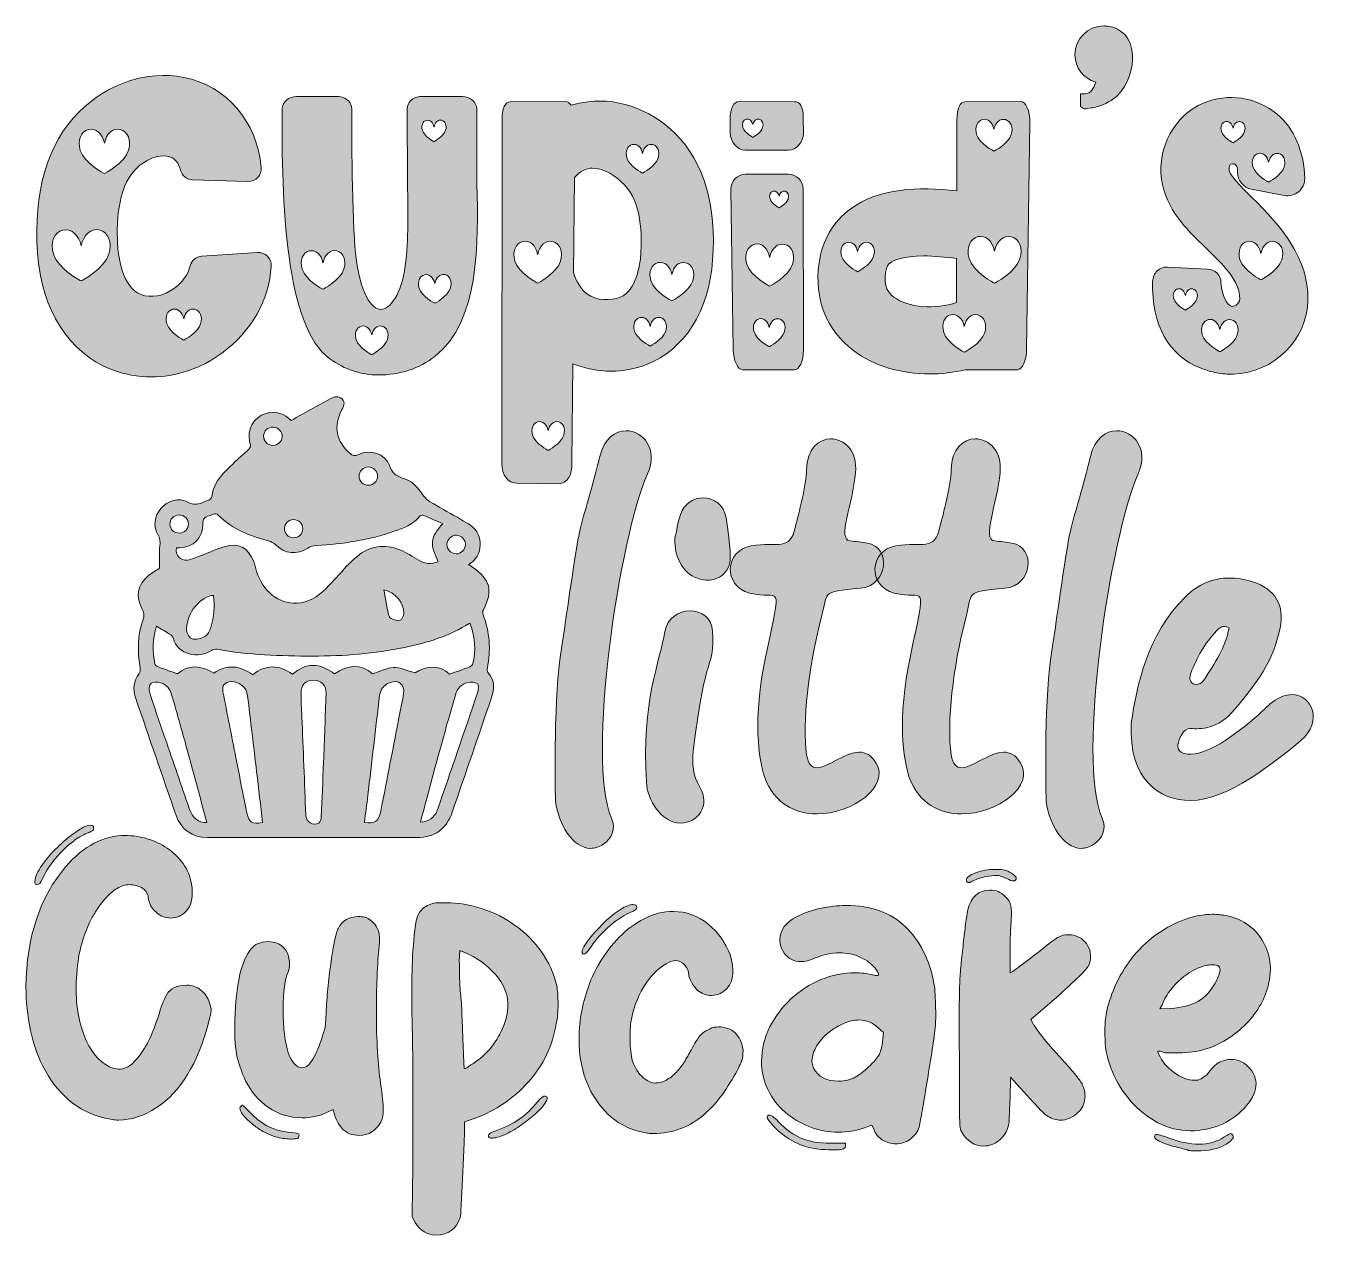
# Model space of a CAD drawing. Header units: inches. Extents: x 147 to 939, y -909 to -171.
import ezdxf

# ---------------------------------------------------------------- set-up
doc = ezdxf.new("R2010")
doc.units = ezdxf.units.IN
doc.header["$MEASUREMENT"] = 0
doc.layers.add('Layer 1', color=7, linetype='Continuous')

# ---------------------------------------------------------------- blocks, each defined once
blk = doc.blocks.new('block 3')
at = {"layer": 'Layer 1', "true_color": 0x08ccda}
h = blk.add_hatch(color=132, dxfattribs=at)
h.dxf.hatch_style = 2
edge = h.paths.add_edge_path()
edge.add_spline(control_points=[(473.03, -557.85), (488.79, -449.17), (481.9, -495.79), (497.33, -433.73), (499.96, -422.57), (506.85, -417.97), (513.42, -417.97), (523.6, -417.97), (533.45, -429.14), (526.55, -444.24), (509.48, -482.66), (488.79, -618.93), (504.55, -654.72), (507.51, -660.96), (504.55, -667.19), (499.3, -670.81), (496.67, -672.45), (494.05, -673.11), (491.75, -673.11), (480.91, -673.11), (472.05, -658.33), (470.4, -644.54), (470.08, -642.24), (469.09, -586.09), (473.03, -557.85)], knot_values=[0, 0, 0, 0, 1, 1, 1, 2, 2, 2, 3, 3, 3, 4, 4, 4, 5, 5, 5, 6, 6, 6, 7, 7, 7, 8, 8, 8, 8], degree=3, periodic=1)
h = blk.add_hatch(color=132, dxfattribs=at)
h.dxf.hatch_style = 2
edge = h.paths.add_edge_path()
edge.add_spline(control_points=[(772.8, -557.85), (788.56, -449.17), (781.67, -495.79), (797.1, -433.73), (799.73, -422.57), (806.62, -417.97), (813.19, -417.97), (823.37, -417.97), (833.22, -429.14), (826.32, -444.24), (809.25, -482.66), (788.56, -618.93), (804.32, -654.72), (807.28, -660.96), (804.32, -667.19), (799.07, -670.81), (796.44, -672.45), (793.82, -673.11), (791.52, -673.11), (780.68, -673.11), (771.82, -658.33), (770.17, -644.54), (769.85, -642.24), (768.86, -586.09), (772.8, -557.85)], knot_values=[0, 0, 0, 0, 1, 1, 1, 2, 2, 2, 3, 3, 3, 4, 4, 4, 5, 5, 5, 6, 6, 6, 7, 7, 7, 8, 8, 8, 8], degree=3, periodic=1)
h = blk.add_hatch(color=132, dxfattribs=at)
h.dxf.hatch_style = 2
edge = h.paths.add_edge_path()
edge.add_spline(control_points=[(589.92, -488.24), (606.34, -485.61), (613.56, -491.85), (616.84, -476.75), (618.81, -469.19), (623.74, -450.15), (623.74, -441.94), (623.74, -428.81), (631.29, -422.9), (638.51, -422.9), (646.72, -422.9), (654.93, -430.12), (653.62, -443.58), (651.98, -462.63), (642.13, -484.63), (650.34, -485.28), (653.29, -485.61), (657.89, -485.94), (660.84, -486.6), (675.62, -489.22), (673.65, -512.54), (656.57, -514.18), (631.29, -516.48), (637.2, -516.15), (632.28, -533.88), (625.05, -561.79), (620.78, -596.27), (623.74, -615.97), (624.72, -621.88), (627.02, -623.85), (629.98, -623.85), (636.87, -623.85), (647.05, -614.33), (655.92, -614.33), (659.53, -614.33), (663.14, -615.97), (666.1, -620.9), (674.96, -635.02), (651.98, -652.09), (629.98, -652.09), (616.84, -652.09), (604.04, -645.85), (598.13, -629.76), (594.51, -618.93), (590.57, -594.63), (598.78, -555.55), (608.96, -506.96), (607.65, -522.06), (588.93, -517.14), (572.51, -512.87), (573.5, -491.19), (589.92, -488.24)], knot_values=[0, 0, 0, 0, 1, 1, 1, 2, 2, 2, 3, 3, 3, 4, 4, 4, 5, 5, 5, 6, 6, 6, 7, 7, 7, 8, 8, 8, 9, 9, 9, 10, 10, 10, 11, 11, 11, 12, 12, 12, 13, 13, 13, 14, 14, 14, 15, 15, 15, 16, 16, 16, 17, 17, 17, 17], degree=3, periodic=1)
h = blk.add_hatch(color=132, dxfattribs=at)
h.dxf.hatch_style = 2
edge = h.paths.add_edge_path()
edge.add_spline(control_points=[(678.24, -488.24), (694.66, -485.61), (701.88, -491.85), (705.17, -476.75), (707.14, -469.19), (712.06, -450.15), (712.06, -441.94), (712.06, -428.81), (719.61, -422.9), (726.84, -422.9), (735.05, -422.9), (743.25, -430.12), (741.94, -443.58), (740.3, -462.63), (730.45, -484.63), (738.66, -485.28), (741.61, -485.61), (746.21, -485.94), (749.17, -486.6), (763.94, -489.22), (761.97, -512.54), (744.9, -514.18), (719.61, -516.48), (725.52, -516.15), (720.6, -533.88), (713.38, -561.79), (709.11, -596.27), (712.06, -615.97), (713.05, -621.88), (715.35, -623.85), (718.3, -623.85), (725.19, -623.85), (735.38, -614.33), (744.24, -614.33), (747.85, -614.33), (751.46, -615.97), (754.42, -620.9), (763.28, -635.02), (740.3, -652.09), (718.3, -652.09), (705.17, -652.09), (692.36, -645.85), (686.45, -629.76), (682.84, -618.93), (678.9, -594.63), (687.11, -555.55), (697.29, -506.96), (695.97, -522.06), (677.26, -517.14), (660.84, -512.87), (661.82, -491.19), (678.24, -488.24)], knot_values=[0, 0, 0, 0, 1, 1, 1, 2, 2, 2, 3, 3, 3, 4, 4, 4, 5, 5, 5, 6, 6, 6, 7, 7, 7, 8, 8, 8, 9, 9, 9, 10, 10, 10, 11, 11, 11, 12, 12, 12, 13, 13, 13, 14, 14, 14, 15, 15, 15, 16, 16, 16, 17, 17, 17, 17], degree=3, periodic=1)
h = blk.add_hatch(color=132, dxfattribs=at)
h.dxf.hatch_style = 2
edge = h.paths.add_edge_path()
edge.add_spline(control_points=[(537.05, -540.78), (538.7, -532.24), (545.59, -527.97), (552.49, -527.97), (559.38, -527.97), (565.95, -532.24), (566.28, -540.45), (567.59, -564.75), (562.01, -549.64), (554.46, -613.67), (553.8, -621.22), (554.13, -628.45), (558.4, -635.67), (565.29, -646.84), (557.08, -657.67), (546.91, -657.67), (535.08, -657.67), (526.22, -643.55), (525.89, -632.72), (522.61, -583.46), (534.43, -557.85), (537.05, -540.78)], knot_values=[0, 0, 0, 0, 1, 1, 1, 2, 2, 2, 3, 3, 3, 4, 4, 4, 5, 5, 5, 6, 6, 6, 7, 7, 7, 7], degree=3, periodic=1)
edge = h.paths.add_edge_path()
edge.add_spline(control_points=[(543.29, -483.32), (544.28, -479.7), (544.94, -474.12), (546.58, -469.19), (548.88, -462.3), (554.79, -459.02), (560.37, -459.02), (566.94, -459.02), (573.17, -462.96), (574.49, -471.17), (575.8, -478.72), (576.79, -486.93), (577.11, -494.81), (577.44, -504.99), (568.58, -511.22), (558.73, -508.6), (549.2, -506.3), (542.64, -496.45), (543.29, -483.32)], knot_values=[0, 0, 0, 0, 1, 1, 1, 2, 2, 2, 3, 3, 3, 4, 4, 4, 5, 5, 5, 6, 6, 6, 6], degree=3, periodic=1)
h = blk.add_hatch(color=132, dxfattribs=at)
h.dxf.hatch_style = 2
edge = h.paths.add_edge_path()
edge.add_spline(control_points=[(858.17, -643.88), (839.13, -643.88), (820.41, -631.08), (822.05, -596.6), (825.66, -573.28), (831.57, -542.75), (855.21, -519.43), (863.1, -511.55), (872.29, -507.94), (881.81, -507.94), (886.41, -507.94), (891.33, -508.6), (896.26, -510.24), (910.05, -514.51), (915.96, -524.69), (913, -538.48), (908.41, -559.82), (899.21, -571.31), (885.42, -588.06), (874.59, -600.87), (864.74, -600.21), (858.17, -599.88), (853.9, -599.55), (850.94, -606.45), (850.62, -609.73), (849.96, -614), (853.9, -615.64), (858.5, -615.64), (871.96, -615.64), (894.62, -596.6), (903.48, -588.06), (906.77, -585.11), (910.05, -581.82), (914.65, -580.18), (916.62, -579.52), (918.26, -579.19), (920.23, -579.19), (932.71, -579.19), (939.27, -595.61), (925.81, -607.11), (909.39, -620.9), (880.83, -643.88), (858.17, -643.88)], knot_values=[0, 0, 0, 0, 1, 1, 1, 2, 2, 2, 3, 3, 3, 4, 4, 4, 5, 5, 5, 6, 6, 6, 7, 7, 7, 8, 8, 8, 9, 9, 9, 10, 10, 10, 11, 11, 11, 12, 12, 12, 13, 13, 13, 14, 14, 14, 14], degree=3, periodic=1)
edge = h.paths.add_edge_path()
edge.add_spline(control_points=[(861.78, -572.96), (863.42, -572.96), (865.07, -572.3), (866.38, -570.33), (872.94, -560.15), (879.84, -550.3), (881.81, -538.48), (878.2, -536.18), (875.9, -538.48), (874.26, -540.12), (867.04, -547.67), (862.11, -556.54), (858.5, -566.06), (856.86, -570.66), (859.15, -572.96), (861.78, -572.96)], knot_values=[0, 0, 0, 0, 1, 1, 1, 2, 2, 2, 3, 3, 3, 4, 4, 4, 5, 5, 5, 5], degree=3, periodic=1)
at = {"layer": 'Layer 1', "lineweight": 0}
for points, knots in [([(473.03, -557.85), (488.79, -449.17), (481.9, -495.79), (497.33, -433.73), (499.96, -422.57), (506.85, -417.97), (513.42, -417.97), (523.6, -417.97), (533.45, -429.14), (526.55, -444.24), (509.48, -482.66), (488.79, -618.93), (504.55, -654.72), (507.51, -660.96), (504.55, -667.19), (499.3, -670.81), (496.67, -672.45), (494.05, -673.11), (491.75, -673.11), (480.91, -673.11), (472.05, -658.33), (470.4, -644.54), (470.08, -642.24), (469.09, -586.09), (473.03, -557.85)], [0, 0, 0, 0, 1, 1, 1, 2, 2, 2, 3, 3, 3, 4, 4, 4, 5, 5, 5, 6, 6, 6, 7, 7, 7, 8, 8, 8, 8]), ([(772.8, -557.85), (788.56, -449.17), (781.67, -495.79), (797.1, -433.73), (799.73, -422.57), (806.62, -417.97), (813.19, -417.97), (823.37, -417.97), (833.22, -429.14), (826.32, -444.24), (809.25, -482.66), (788.56, -618.93), (804.32, -654.72), (807.28, -660.96), (804.32, -667.19), (799.07, -670.81), (796.44, -672.45), (793.82, -673.11), (791.52, -673.11), (780.68, -673.11), (771.82, -658.33), (770.17, -644.54), (769.85, -642.24), (768.86, -586.09), (772.8, -557.85)], [0, 0, 0, 0, 1, 1, 1, 2, 2, 2, 3, 3, 3, 4, 4, 4, 5, 5, 5, 6, 6, 6, 7, 7, 7, 8, 8, 8, 8]), ([(589.92, -488.24), (606.34, -485.61), (613.56, -491.85), (616.84, -476.75), (618.81, -469.19), (623.74, -450.15), (623.74, -441.94), (623.74, -428.81), (631.29, -422.9), (638.51, -422.9), (646.72, -422.9), (654.93, -430.12), (653.62, -443.58), (651.98, -462.63), (642.13, -484.63), (650.34, -485.28), (653.29, -485.61), (657.89, -485.94), (660.84, -486.6), (675.62, -489.22), (673.65, -512.54), (656.57, -514.18), (631.29, -516.48), (637.2, -516.15), (632.28, -533.88), (625.05, -561.79), (620.78, -596.27), (623.74, -615.97), (624.72, -621.88), (627.02, -623.85), (629.98, -623.85), (636.87, -623.85), (647.05, -614.33), (655.92, -614.33), (659.53, -614.33), (663.14, -615.97), (666.1, -620.9), (674.96, -635.02), (651.98, -652.09), (629.98, -652.09), (616.84, -652.09), (604.04, -645.85), (598.13, -629.76), (594.51, -618.93), (590.57, -594.63), (598.78, -555.55), (608.96, -506.96), (607.65, -522.06), (588.93, -517.14), (572.51, -512.87), (573.5, -491.19), (589.92, -488.24)], [0, 0, 0, 0, 1, 1, 1, 2, 2, 2, 3, 3, 3, 4, 4, 4, 5, 5, 5, 6, 6, 6, 7, 7, 7, 8, 8, 8, 9, 9, 9, 10, 10, 10, 11, 11, 11, 12, 12, 12, 13, 13, 13, 14, 14, 14, 15, 15, 15, 16, 16, 16, 17, 17, 17, 17]), ([(678.24, -488.24), (694.66, -485.61), (701.88, -491.85), (705.17, -476.75), (707.14, -469.19), (712.06, -450.15), (712.06, -441.94), (712.06, -428.81), (719.61, -422.9), (726.84, -422.9), (735.05, -422.9), (743.25, -430.12), (741.94, -443.58), (740.3, -462.63), (730.45, -484.63), (738.66, -485.28), (741.61, -485.61), (746.21, -485.94), (749.17, -486.6), (763.94, -489.22), (761.97, -512.54), (744.9, -514.18), (719.61, -516.48), (725.52, -516.15), (720.6, -533.88), (713.38, -561.79), (709.11, -596.27), (712.06, -615.97), (713.05, -621.88), (715.35, -623.85), (718.3, -623.85), (725.19, -623.85), (735.38, -614.33), (744.24, -614.33), (747.85, -614.33), (751.46, -615.97), (754.42, -620.9), (763.28, -635.02), (740.3, -652.09), (718.3, -652.09), (705.17, -652.09), (692.36, -645.85), (686.45, -629.76), (682.84, -618.93), (678.9, -594.63), (687.11, -555.55), (697.29, -506.96), (695.97, -522.06), (677.26, -517.14), (660.84, -512.87), (661.82, -491.19), (678.24, -488.24)], [0, 0, 0, 0, 1, 1, 1, 2, 2, 2, 3, 3, 3, 4, 4, 4, 5, 5, 5, 6, 6, 6, 7, 7, 7, 8, 8, 8, 9, 9, 9, 10, 10, 10, 11, 11, 11, 12, 12, 12, 13, 13, 13, 14, 14, 14, 15, 15, 15, 16, 16, 16, 17, 17, 17, 17]), ([(543.29, -483.32), (544.28, -479.7), (544.94, -474.12), (546.58, -469.19), (548.88, -462.3), (554.79, -459.02), (560.37, -459.02), (566.94, -459.02), (573.17, -462.96), (574.49, -471.17), (575.8, -478.72), (576.79, -486.93), (577.11, -494.81), (577.44, -504.99), (568.58, -511.22), (558.73, -508.6), (549.2, -506.3), (542.64, -496.45), (543.29, -483.32)], [0, 0, 0, 0, 1, 1, 1, 2, 2, 2, 3, 3, 3, 4, 4, 4, 5, 5, 5, 6, 6, 6, 6]), ([(858.17, -643.88), (839.13, -643.88), (820.41, -631.08), (822.05, -596.6), (825.66, -573.28), (831.57, -542.75), (855.21, -519.43), (863.1, -511.55), (872.29, -507.94), (881.81, -507.94), (886.41, -507.94), (891.33, -508.6), (896.26, -510.24), (910.05, -514.51), (915.96, -524.69), (913, -538.48), (908.41, -559.82), (899.21, -571.31), (885.42, -588.06), (874.59, -600.87), (864.74, -600.21), (858.17, -599.88), (853.9, -599.55), (850.94, -606.45), (850.62, -609.73), (849.96, -614), (853.9, -615.64), (858.5, -615.64), (871.96, -615.64), (894.62, -596.6), (903.48, -588.06), (906.77, -585.11), (910.05, -581.82), (914.65, -580.18), (916.62, -579.52), (918.26, -579.19), (920.23, -579.19), (932.71, -579.19), (939.27, -595.61), (925.81, -607.11), (909.39, -620.9), (880.83, -643.88), (858.17, -643.88)], [0, 0, 0, 0, 1, 1, 1, 2, 2, 2, 3, 3, 3, 4, 4, 4, 5, 5, 5, 6, 6, 6, 7, 7, 7, 8, 8, 8, 9, 9, 9, 10, 10, 10, 11, 11, 11, 12, 12, 12, 13, 13, 13, 14, 14, 14, 14]), ([(537.05, -540.78), (538.7, -532.24), (545.59, -527.97), (552.49, -527.97), (559.38, -527.97), (565.95, -532.24), (566.28, -540.45), (567.59, -564.75), (562.01, -549.64), (554.46, -613.67), (553.8, -621.22), (554.13, -628.45), (558.4, -635.67), (565.29, -646.84), (557.08, -657.67), (546.91, -657.67), (535.08, -657.67), (526.22, -643.55), (525.89, -632.72), (522.61, -583.46), (534.43, -557.85), (537.05, -540.78)], [0, 0, 0, 0, 1, 1, 1, 2, 2, 2, 3, 3, 3, 4, 4, 4, 5, 5, 5, 6, 6, 6, 7, 7, 7, 7]), ([(861.78, -572.96), (863.42, -572.96), (865.07, -572.3), (866.38, -570.33), (872.94, -560.15), (879.84, -550.3), (881.81, -538.48), (878.2, -536.18), (875.9, -538.48), (874.26, -540.12), (867.04, -547.67), (862.11, -556.54), (858.5, -566.06), (856.86, -570.66), (859.15, -572.96), (861.78, -572.96)], [0, 0, 0, 0, 1, 1, 1, 2, 2, 2, 3, 3, 3, 4, 4, 4, 5, 5, 5, 5])]:
    blk.add_open_spline(points, degree=3, knots=knots, dxfattribs=at)
blk = doc.blocks.new('block 4')
at = {"layer": 'Layer 1', "true_color": 0xce0100}
h = blk.add_hatch(color=12, dxfattribs=at)
h.dxf.hatch_style = 2
edge = h.paths.add_edge_path()
edge.add_spline(control_points=[(814.14, -212.64), (810.71, -216.03), (806.14, -218.59), (800.94, -220.04), (800.55, -220.15), (798.5, -220.54), (797.54, -220.72), (795.81, -221.04), (794.76, -221.24), (793.99, -221.24), (793.26, -221.24), (792.79, -221.06), (792.24, -220.64), (792.24, -220.64), (791.1, -219.78), (791.1, -219.78), (791.1, -219.78), (791.1, -212.13), (791.1, -212.13), (791.1, -212.13), (793.97, -212.13), (793.97, -212.13), (797.23, -212.13), (799.19, -208.68), (800.36, -204.96), (792.94, -202.85), (787.68, -196.12), (787.68, -188.16), (787.68, -178.47), (795.55, -170.6), (805.24, -170.6), (806.09, -170.61), (806.89, -170.67), (807.65, -170.77), (816.55, -171.93), (822.08, -178.13), (822.82, -187.78), (823.51, -196.56), (819.86, -207.01), (814.14, -212.64)], knot_values=[0, 0, 0, 0, 1, 1, 1, 2, 2, 2, 3, 3, 3, 4, 4, 4, 5, 5, 5, 6, 6, 6, 7, 7, 7, 8, 8, 8, 9, 9, 9, 10, 10, 10, 11, 11, 11, 12, 12, 12, 13, 13, 13, 13], degree=3, periodic=1)
h = blk.add_hatch(color=12, dxfattribs=at)
h.dxf.hatch_style = 2
edge = h.paths.add_edge_path()
edge.add_spline(control_points=[(296.64, -317.5), (295.22, -338.09), (284.37, -357.43), (266.52, -370.5), (253.45, -380.08), (238.29, -385.03), (223.28, -385.03), (215.02, -385.03), (206.81, -383.53), (199.01, -380.49), (172.9, -370.3), (156.44, -344.36), (153.85, -309.3), (151.1, -272.28), (159.83, -242.53), (179.1, -223.28), (196.77, -205.63), (220.7, -197.69), (243.12, -202.03), (269.41, -207.13), (287.97, -229.15), (290.53, -257.01), (290.97, -261.76), (287.14, -265.81), (282.38, -265.67), (282.38, -265.67), (248.59, -264.66), (248.59, -264.66), (244.98, -264.54), (241.94, -261.99), (241.09, -258.49), (240, -254), (237.41, -251.02), (233.76, -250.31), (227.49, -249.09), (219.87, -252.07), (213.86, -258.08), (202.11, -269.8), (201.94, -292.93), (202.88, -305.67), (203.31, -311.36), (205.56, -330.26), (216.88, -334.68), (223.14, -337.12), (230.84, -335.68), (237.46, -330.82), (242.47, -327.16), (245.85, -322.31), (247.09, -317.21), (247.9, -313.87), (250.83, -311.49), (254.25, -311.27), (254.25, -311.27), (288.19, -309.04), (288.19, -309.04), (292.98, -308.73), (296.97, -312.7), (296.64, -317.5)], knot_values=[0, 0, 0, 0, 1, 1, 1, 2, 2, 2, 3, 3, 3, 4, 4, 4, 5, 5, 5, 6, 6, 6, 7, 7, 7, 8, 8, 8, 9, 9, 9, 10, 10, 10, 11, 11, 11, 12, 12, 12, 13, 13, 13, 14, 14, 14, 15, 15, 15, 16, 16, 16, 17, 17, 17, 18, 18, 18, 19, 19, 19, 19], degree=3, periodic=1)
edge = h.paths.add_edge_path()
edge.add_spline(control_points=[(191.58, -295.26), (186.39, -294.06), (181.79, -298.24), (180.48, -304.87), (180.48, -304.87), (180.43, -304.87), (180.43, -304.87), (179.09, -298.24), (174.43, -294.06), (169.29, -295.35), (163.95, -296.65), (161.26, -302.9), (163.53, -310.01), (166.36, -319.19), (180.43, -326.4), (180.43, -326.4), (180.43, -326.4), (194.61, -319.1), (197.45, -309.92), (199.61, -302.8), (196.92, -296.56), (191.58, -295.26)], knot_values=[0, 0, 0, 0, 1, 1, 1, 2, 2, 2, 3, 3, 3, 4, 4, 4, 5, 5, 5, 6, 6, 6, 7, 7, 7, 7], degree=3, periodic=1)
edge = h.paths.add_edge_path()
edge.add_spline(control_points=[(209.43, -246.54), (211.31, -240.36), (208.97, -234.94), (204.33, -233.81), (199.83, -232.77), (195.82, -236.4), (194.7, -242.16), (194.7, -242.16), (194.65, -242.16), (194.65, -242.16), (193.48, -236.4), (189.43, -232.77), (184.97, -233.89), (180.33, -235.02), (177.99, -240.45), (179.95, -246.63), (182.42, -254.6), (194.65, -260.86), (194.65, -260.86), (194.65, -260.86), (206.96, -254.52), (209.43, -246.54)], knot_values=[0, 0, 0, 0, 1, 1, 1, 2, 2, 2, 3, 3, 3, 4, 4, 4, 5, 5, 5, 6, 6, 6, 7, 7, 7, 7], degree=3, periodic=1)
edge = h.paths.add_edge_path()
edge.add_spline(control_points=[(249.9, -343.69), (246.76, -342.96), (243.95, -345.5), (243.17, -349.53), (243.17, -349.53), (243.14, -349.53), (243.14, -349.53), (242.32, -345.5), (239.5, -342.96), (236.37, -343.75), (233.13, -344.54), (231.5, -348.33), (232.87, -352.65), (234.59, -358.22), (243.14, -362.6), (243.14, -362.6), (243.14, -362.6), (251.75, -358.17), (253.47, -352.59), (254.78, -348.27), (253.15, -344.48), (249.9, -343.69)], knot_values=[0, 0, 0, 0, 1, 1, 1, 2, 2, 2, 3, 3, 3, 4, 4, 4, 5, 5, 5, 6, 6, 6, 7, 7, 7, 7], degree=3, periodic=1)
h = blk.add_hatch(color=12, dxfattribs=at)
h.dxf.hatch_style = 2
edge = h.paths.add_edge_path()
edge.add_spline(control_points=[(396.62, -372.53), (387.25, -379.96), (375.27, -383.88), (361.98, -383.88), (351.57, -383.88), (341.63, -380.56), (332.43, -374), (305.21, -354.59), (302.8, -277.5), (303.35, -221.21), (303.39, -217), (307.24, -213.75), (312.12, -213.75), (312.12, -213.75), (337.03, -213.75), (337.03, -213.75), (339.64, -213.75), (342.09, -214.71), (343.75, -216.39), (345.09, -217.75), (345.82, -219.48), (345.81, -221.28), (345.81, -221.28), (345.8, -221.49), (345.8, -221.49), (345.7, -232.27), (345.96, -289.61), (348.11, -309.53), (350.83, -334.71), (358.11, -343.72), (363.52, -343.79), (363.54, -343.79), (363.56, -343.79), (363.58, -343.79), (369.11, -343.79), (376.19, -334.51), (378.48, -317.23), (380.62, -301.01), (380.21, -282.69), (379.88, -267.98), (379.83, -265.65), (379.78, -249.28), (379.74, -236.14), (379.71, -228.78), (379.69, -222.42), (379.68, -221.24), (379.66, -219.43), (380.4, -217.69), (381.75, -216.32), (383.42, -214.65), (385.86, -213.69), (388.45, -213.69), (388.47, -213.69), (388.49, -213.69), (388.5, -213.69), (388.5, -213.69), (413.41, -213.8), (413.41, -213.8), (418.26, -213.82), (422.09, -217.07), (422.14, -221.2), (422.15, -222.36), (422.17, -228.6), (422.19, -236.51), (422.23, -248.62), (422.28, -265.21), (422.32, -267.34), (423.12, -302.5), (424.2, -350.64), (396.62, -372.53)], knot_values=[0, 0, 0, 0, 1, 1, 1, 2, 2, 2, 3, 3, 3, 4, 4, 4, 5, 5, 5, 6, 6, 6, 7, 7, 7, 8, 8, 8, 9, 9, 9, 10, 10, 10, 11, 11, 11, 12, 12, 12, 13, 13, 13, 14, 14, 14, 15, 15, 15, 16, 16, 16, 17, 17, 17, 18, 18, 18, 19, 19, 19, 20, 20, 20, 21, 21, 21, 22, 22, 22, 23, 23, 23, 23], degree=3, periodic=1)
edge = h.paths.add_edge_path()
edge.add_spline(control_points=[(341.05, -319.06), (342.68, -313.71), (340.65, -309), (336.63, -308.02), (332.72, -307.12), (329.25, -310.27), (328.27, -315.26), (328.27, -315.26), (328.24, -315.26), (328.24, -315.26), (327.22, -310.27), (323.71, -307.12), (319.84, -308.1), (315.82, -309.07), (313.79, -313.78), (315.49, -319.14), (317.63, -326.05), (328.24, -331.48), (328.24, -331.48), (328.24, -331.48), (338.91, -325.98), (341.05, -319.06), (341.05, -319.06), (341.05, -319.06), (341.05, -319.06)], knot_values=[0, 0, 0, 0, 1, 1, 1, 2, 2, 2, 3, 3, 3, 4, 4, 4, 5, 5, 5, 6, 6, 6, 7, 7, 7, 8, 8, 8, 8], degree=3, periodic=1)
edge = h.paths.add_edge_path()
edge.add_spline(control_points=[(364.26, -353.97), (361.35, -353.3), (358.76, -355.65), (358.03, -359.37), (358.03, -359.37), (358.01, -359.37), (358.01, -359.37), (357.25, -355.65), (354.63, -353.3), (351.75, -354.03), (348.75, -354.76), (347.24, -358.26), (348.51, -362.26), (350.1, -367.41), (358, -371.45), (358, -371.45), (358, -371.45), (365.96, -367.35), (367.55, -362.2), (368.77, -358.21), (367.26, -354.7), (364.26, -353.97)], knot_values=[0, 0, 0, 0, 1, 1, 1, 2, 2, 2, 3, 3, 3, 4, 4, 4, 5, 5, 5, 6, 6, 6, 7, 7, 7, 7], degree=3, periodic=1)
edge = h.paths.add_edge_path()
edge.add_spline(control_points=[(402.79, -322.55), (399.87, -321.88), (397.28, -324.23), (396.55, -327.95), (396.55, -327.95), (396.53, -327.95), (396.53, -327.95), (395.77, -324.23), (393.15, -321.88), (390.27, -322.61), (387.27, -323.34), (385.76, -326.84), (387.03, -330.84), (388.62, -335.99), (396.53, -340.04), (396.53, -340.04), (396.53, -340.04), (404.48, -335.93), (406.08, -330.78), (407.29, -326.79), (405.78, -323.28), (402.79, -322.55)], knot_values=[0, 0, 0, 0, 1, 1, 1, 2, 2, 2, 3, 3, 3, 4, 4, 4, 5, 5, 5, 6, 6, 6, 7, 7, 7, 7], degree=3, periodic=1)
edge = h.paths.add_edge_path()
edge.add_spline(control_points=[(388.98, -234.4), (390.17, -238.24), (396.05, -241.25), (396.05, -241.25), (396.05, -241.25), (401.97, -238.2), (403.16, -234.36), (404.06, -231.39), (402.94, -228.78), (400.71, -228.24), (398.54, -227.73), (396.61, -229.48), (396.07, -232.25), (396.07, -232.25), (396.05, -232.25), (396.05, -232.25), (395.49, -229.48), (393.54, -227.73), (391.39, -228.28), (389.16, -228.82), (388.04, -231.43), (388.98, -234.4)], knot_values=[0, 0, 0, 0, 1, 1, 1, 2, 2, 2, 3, 3, 3, 4, 4, 4, 5, 5, 5, 6, 6, 6, 7, 7, 7, 7], degree=3, periodic=1)
h = blk.add_hatch(color=12, dxfattribs=at)
h.dxf.hatch_style = 2
edge = h.paths.add_edge_path()
edge.add_spline(control_points=[(566.31, -313.65), (563.98, -345.07), (549.23, -368.31), (525.84, -377.43), (518.84, -380.16), (511.49, -381.51), (504.09, -381.51), (496.26, -381.51), (488.4, -379.99), (480.87, -377.04), (480.87, -377.04), (480.34, -437.63), (480.34, -437.63), (480.26, -444.4), (478.73, -450.53), (470.9, -450.41), (470.9, -450.41), (446.73, -450.04), (446.73, -450.04), (441.4, -450.22), (437.47, -444.99), (437.49, -437.9), (437.49, -437.9), (437.61, -228.27), (437.61, -228.27), (437.62, -221.2), (439.47, -216.81), (442.68, -216.91), (442.68, -216.91), (476.58, -216.72), (476.58, -216.72), (477.79, -216.76), (478.9, -217.63), (479.81, -219.08), (481.98, -218.48), (484.16, -217.96), (486.32, -217.54), (506.4, -213.65), (527.84, -220.77), (543.68, -236.58), (560.94, -253.83), (568.77, -280.48), (566.31, -313.65)], knot_values=[0, 0, 0, 0, 1, 1, 1, 2, 2, 2, 3, 3, 3, 4, 4, 4, 5, 5, 5, 6, 6, 6, 7, 7, 7, 8, 8, 8, 9, 9, 9, 10, 10, 10, 11, 11, 11, 12, 12, 12, 13, 13, 13, 14, 14, 14, 14], degree=3, periodic=1)
edge = h.paths.add_edge_path()
edge.add_spline(control_points=[(459.44, -327.81), (459.44, -327.81), (470.98, -321.9), (473.3, -314.38), (475.16, -308.55), (472.95, -303.42), (468.58, -302.36), (464.36, -301.3), (460.54, -304.72), (459.44, -310.16), (459.44, -310.16), (459.4, -310.16), (459.4, -310.16), (458.33, -304.72), (454.55, -301.3), (450.3, -302.28), (445.92, -303.34), (443.72, -308.47), (445.49, -314.3), (447.81, -321.82), (459.44, -327.81), (459.44, -327.81)], knot_values=[0, 0, 0, 0, 1, 1, 1, 2, 2, 2, 3, 3, 3, 4, 4, 4, 5, 5, 5, 6, 6, 6, 7, 7, 7, 7], degree=3, periodic=1)
edge = h.paths.add_edge_path()
edge.add_spline(control_points=[(472.09, -412.49), (469.21, -411.76), (466.59, -414.11), (465.83, -417.83), (465.83, -417.83), (465.81, -417.83), (465.81, -417.83), (465.08, -414.11), (462.49, -411.76), (459.58, -412.44), (456.58, -413.17), (455.07, -416.67), (456.28, -420.67), (457.88, -425.82), (465.83, -429.92), (465.83, -429.92), (465.83, -429.92), (473.74, -425.87), (475.33, -420.72), (476.6, -416.73), (475.09, -413.22), (472.09, -412.49)], knot_values=[0, 0, 0, 0, 1, 1, 1, 2, 2, 2, 3, 3, 3, 4, 4, 4, 5, 5, 5, 6, 6, 6, 7, 7, 7, 7], degree=3, periodic=1)
edge = h.paths.add_edge_path()
edge.add_spline(control_points=[(522.37, -310.4), (523.21, -298.98), (523.06, -278.27), (512.53, -267.75), (507.15, -262.38), (500.35, -257.46), (492.76, -257.46), (489.59, -257.46), (484.85, -259.69), (481.88, -263.2), (481.88, -263.2), (481.36, -321.41), (481.36, -321.41), (482.86, -326.5), (486.17, -331.85), (489.5, -334.29), (495.44, -338.64), (504.21, -338.58), (509.83, -336.39), (519.97, -332.43), (521.99, -315.5), (522.37, -310.4)], knot_values=[0, 0, 0, 0, 1, 1, 1, 2, 2, 2, 3, 3, 3, 4, 4, 4, 5, 5, 5, 6, 6, 6, 7, 7, 7, 7], degree=3, periodic=1)
edge = h.paths.add_edge_path()
edge.add_spline(control_points=[(513.93, -251.28), (515.52, -256.43), (523.48, -260.53), (523.48, -260.53), (523.48, -260.53), (531.38, -256.49), (532.98, -251.33), (534.24, -247.34), (532.73, -243.83), (529.74, -243.11), (526.85, -242.38), (524.23, -244.73), (523.48, -248.45), (523.48, -248.45), (523.45, -248.45), (523.45, -248.45), (522.72, -244.73), (520.14, -242.38), (517.22, -243.05), (514.23, -243.78), (512.72, -247.29), (513.93, -251.28)], knot_values=[0, 0, 0, 0, 1, 1, 1, 2, 2, 2, 3, 3, 3, 4, 4, 4, 5, 5, 5, 6, 6, 6, 7, 7, 7, 7], degree=3, periodic=1)
edge = h.paths.add_edge_path()
edge.add_spline(control_points=[(534.38, -348.84), (531.5, -348.11), (528.88, -350.46), (528.12, -354.18), (528.12, -354.18), (528.1, -354.18), (528.1, -354.18), (527.37, -350.46), (524.78, -348.11), (521.87, -348.78), (518.87, -349.51), (517.36, -353.02), (518.57, -357.01), (520.17, -362.16), (528.12, -366.26), (528.12, -366.26), (528.12, -366.26), (536.03, -362.22), (537.62, -357.06), (538.89, -353.07), (537.38, -349.56), (534.38, -348.84)], knot_values=[0, 0, 0, 0, 1, 1, 1, 2, 2, 2, 3, 3, 3, 4, 4, 4, 5, 5, 5, 6, 6, 6, 7, 7, 7, 7], degree=3, periodic=1)
edge = h.paths.add_edge_path()
edge.add_spline(control_points=[(549.79, -315.27), (545.92, -314.29), (542.41, -317.44), (541.4, -322.44), (541.4, -322.44), (541.36, -322.44), (541.36, -322.44), (540.38, -317.44), (536.91, -314.29), (533, -315.2), (528.98, -316.17), (526.95, -320.88), (528.58, -326.24), (530.72, -333.15), (541.4, -338.65), (541.4, -338.65), (541.4, -338.65), (552, -333.22), (554.14, -326.31), (555.84, -320.95), (553.81, -316.25), (549.79, -315.27)], knot_values=[0, 0, 0, 0, 1, 1, 1, 2, 2, 2, 3, 3, 3, 4, 4, 4, 5, 5, 5, 6, 6, 6, 7, 7, 7, 7], degree=3, periodic=1)
h = blk.add_hatch(color=12, dxfattribs=at)
h.dxf.hatch_style = 2
edge = h.paths.add_edge_path()
edge.add_spline(control_points=[(930.07, -338.07), (929.67, -362.22), (909.19, -382.55), (884.42, -383.39), (883.91, -383.41), (883.41, -383.42), (882.91, -383.42), (879.58, -383.42), (876.28, -383.04), (873.05, -382.3), (869.93, -381.59), (867.13, -380.74), (864.7, -379.79), (844.75, -371.94), (834.53, -353.59), (835.15, -326.72), (835.2, -324.23), (836.25, -321.86), (838.01, -320.22), (839.7, -318.66), (841.9, -317.86), (844.19, -317.98), (844.19, -317.98), (868.77, -319.21), (868.77, -319.21), (873.31, -319.44), (876.96, -323.02), (876.91, -327.19), (876.86, -331.17), (879.2, -339.84), (882.66, -341.71), (883.09, -341.95), (884.09, -342.49), (886.09, -341.16), (887.14, -340.46), (888.38, -339.04), (888.4, -337.38), (888.58, -326.44), (878, -316.21), (866.8, -305.38), (866.8, -305.38), (865.54, -304.16), (865.54, -304.16), (856.52, -295.43), (842.89, -282.24), (840.56, -264.23), (838.02, -244.62), (848.75, -225.09), (866.08, -217.8), (881.28, -211.41), (898.18, -213.91), (911.29, -224.51), (921.38, -232.67), (927.98, -248.1), (928.09, -263.8), (928.12, -266.92), (926.75, -269.86), (924.34, -271.86), (921.89, -273.91), (918.68, -274.74), (915.56, -274.15), (915.56, -274.15), (895.58, -270.36), (895.58, -270.36), (890.59, -269.41), (886.97, -265.03), (886.98, -259.93), (886.99, -257.73), (886.59, -256.12), (885.86, -255.39), (885.61, -255.15), (885.16, -254.82), (884.07, -254.82), (883, -254.82), (882.67, -255.2), (882.54, -255.34), (881.9, -256.07), (881.73, -257.67), (881.88, -258.87), (882.09, -260.49), (884.46, -264.48), (894.52, -274.22), (895.04, -274.73), (895.44, -275.11), (895.74, -275.44), (895.74, -275.44), (895.76, -275.42), (895.76, -275.42), (913.83, -292.9), (930.49, -312.58), (930.07, -338.07)], knot_values=[0, 0, 0, 0, 1, 1, 1, 2, 2, 2, 3, 3, 3, 4, 4, 4, 5, 5, 5, 6, 6, 6, 7, 7, 7, 8, 8, 8, 9, 9, 9, 10, 10, 10, 11, 11, 11, 12, 12, 12, 13, 13, 13, 14, 14, 14, 15, 15, 15, 16, 16, 16, 17, 17, 17, 18, 18, 18, 19, 19, 19, 20, 20, 20, 21, 21, 21, 22, 22, 22, 23, 23, 23, 24, 24, 24, 25, 25, 25, 26, 26, 26, 27, 27, 27, 28, 28, 28, 29, 29, 29, 30, 30, 30, 30], degree=3, periodic=1)
edge = h.paths.add_edge_path()
edge.add_spline(control_points=[(859.77, -331.28), (857.64, -330.74), (855.71, -332.48), (855.15, -335.23), (855.15, -335.23), (855.13, -335.23), (855.13, -335.23), (854.59, -332.48), (852.67, -330.74), (850.52, -331.24), (848.31, -331.78), (847.19, -334.37), (848.09, -337.32), (849.26, -341.13), (855.15, -344.17), (855.15, -344.17), (855.15, -344.17), (860.99, -341.17), (862.17, -337.36), (863.11, -334.41), (861.99, -331.82), (859.77, -331.28)], knot_values=[0, 0, 0, 0, 1, 1, 1, 2, 2, 2, 3, 3, 3, 4, 4, 4, 5, 5, 5, 6, 6, 6, 7, 7, 7, 7], degree=3, periodic=1)
edge = h.paths.add_edge_path()
edge.add_spline(control_points=[(883.24, -350.09), (880, -349.27), (877.06, -351.91), (876.21, -356.09), (876.21, -356.09), (876.18, -356.09), (876.18, -356.09), (875.36, -351.91), (872.45, -349.27), (869.18, -350.03), (865.81, -350.85), (864.11, -354.79), (865.48, -359.28), (867.27, -365.07), (876.21, -369.68), (876.21, -369.68), (876.21, -369.68), (885.09, -365.13), (886.88, -359.34), (888.3, -354.85), (886.61, -350.91), (883.24, -350.09)], knot_values=[0, 0, 0, 0, 1, 1, 1, 2, 2, 2, 3, 3, 3, 4, 4, 4, 5, 5, 5, 6, 6, 6, 7, 7, 7, 7], degree=3, periodic=1)
edge = h.paths.add_edge_path()
edge.add_spline(control_points=[(884.26, -241.99), (884.26, -241.99), (890.11, -238.99), (891.29, -235.18), (892.22, -232.23), (891.11, -229.64), (888.89, -229.1), (886.76, -228.56), (884.82, -230.3), (884.26, -233.05), (884.26, -233.05), (884.25, -233.05), (884.25, -233.05), (883.71, -230.3), (881.79, -228.56), (879.64, -229.06), (877.42, -229.6), (876.3, -232.19), (877.2, -235.14), (878.38, -238.95), (884.26, -241.99), (884.26, -241.99)], knot_values=[0, 0, 0, 0, 1, 1, 1, 2, 2, 2, 3, 3, 3, 4, 4, 4, 5, 5, 5, 6, 6, 6, 7, 7, 7, 7], degree=3, periodic=1)
edge = h.paths.add_edge_path()
edge.add_spline(control_points=[(909.72, -302.38), (905.84, -301.4), (902.33, -304.55), (901.32, -309.55), (901.32, -309.55), (901.28, -309.55), (901.28, -309.55), (900.31, -304.55), (896.83, -301.4), (892.92, -302.31), (888.9, -303.29), (886.88, -307.99), (888.5, -313.35), (890.64, -320.26), (901.32, -325.76), (901.32, -325.76), (901.32, -325.76), (911.92, -320.33), (914.06, -313.42), (915.76, -308.06), (913.73, -303.36), (909.72, -302.38)], knot_values=[0, 0, 0, 0, 1, 1, 1, 2, 2, 2, 3, 3, 3, 4, 4, 4, 5, 5, 5, 6, 6, 6, 7, 7, 7, 7], degree=3, periodic=1)
edge = h.paths.add_edge_path()
edge.add_spline(control_points=[(896.44, -256.74), (898.03, -261.9), (905.99, -266), (905.99, -266), (905.99, -266), (913.89, -261.95), (915.48, -256.8), (916.75, -252.81), (915.24, -249.3), (912.25, -248.57), (909.36, -247.84), (906.74, -250.19), (905.99, -253.91), (905.99, -253.91), (905.96, -253.91), (905.96, -253.91), (905.23, -250.19), (902.64, -247.84), (899.73, -248.52), (896.74, -249.24), (895.22, -252.75), (896.44, -256.74)], knot_values=[0, 0, 0, 0, 1, 1, 1, 2, 2, 2, 3, 3, 3, 4, 4, 4, 5, 5, 5, 6, 6, 6, 7, 7, 7, 7], degree=3, periodic=1)
h = blk.add_hatch(color=12, dxfattribs=at)
h.dxf.hatch_style = 2
edge = h.paths.add_edge_path()
edge.add_spline(control_points=[(577.05, -236.1), (577.05, -236.1), (576.94, -227.98), (576.94, -227.98), (576.86, -220.99), (579.34, -216.82), (582.52, -216.71), (582.52, -216.71), (616.41, -216.92), (616.41, -216.92), (619.62, -216.81), (621.69, -219.98), (621.71, -227.06), (621.71, -227.06), (621.73, -236.35), (621.73, -236.35), (621.74, -241.28), (617.52, -246.5), (612.59, -246.5), (612.59, -246.5), (585.96, -246.5), (585.96, -246.5), (581.08, -246.5), (577.12, -240.98), (577.05, -236.1)], knot_values=[0, 0, 0, 0, 1, 1, 1, 2, 2, 2, 3, 3, 3, 4, 4, 4, 5, 5, 5, 6, 6, 6, 7, 7, 7, 8, 8, 8, 8], degree=3, periodic=1)
edge = h.paths.add_edge_path()
edge.add_spline(control_points=[(621.78, -368.53), (621.8, -375.62), (619.25, -380.85), (616.03, -380.68), (616.03, -380.68), (584.58, -380.68), (584.58, -380.68), (581.5, -380.51), (579.01, -375.04), (578.93, -368.26), (578.93, -368.26), (577.51, -270.24), (577.51, -270.24), (577.44, -265.26), (581.45, -261.19), (586.43, -261.19), (586.43, -261.19), (612.65, -261.19), (612.65, -261.19), (617.57, -261.19), (621.56, -265.17), (621.57, -270.09), (621.57, -270.09), (621.78, -368.53), (621.78, -368.53)], knot_values=[0, 0, 0, 0, 1, 1, 1, 2, 2, 2, 3, 3, 3, 4, 4, 4, 5, 5, 5, 6, 6, 6, 7, 7, 7, 8, 8, 8, 8], degree=3, periodic=1)
edge = h.paths.add_edge_path()
edge.add_spline(control_points=[(584.76, -232.71), (585.78, -235.98), (590.83, -238.59), (590.83, -238.59), (590.83, -238.59), (595.85, -236.02), (596.86, -232.74), (597.67, -230.21), (596.71, -227.98), (594.81, -227.52), (592.97, -227.05), (591.31, -228.54), (590.83, -230.91), (590.83, -230.91), (590.81, -230.91), (590.81, -230.91), (590.35, -228.54), (588.7, -227.05), (586.85, -227.48), (584.95, -227.95), (583.99, -230.17), (584.76, -232.71)], knot_values=[0, 0, 0, 0, 1, 1, 1, 2, 2, 2, 3, 3, 3, 4, 4, 4, 5, 5, 5, 6, 6, 6, 7, 7, 7, 7], degree=3, periodic=1)
edge = h.paths.add_edge_path()
edge.add_spline(control_points=[(610.39, -304.06), (606.15, -302.99), (602.3, -306.44), (601.19, -311.9), (601.19, -311.9), (601.15, -311.9), (601.15, -311.9), (600.09, -306.44), (596.28, -302.99), (592, -303.98), (587.61, -305.05), (585.39, -310.2), (587.17, -316.06), (589.51, -323.63), (601.19, -329.65), (601.19, -329.65), (601.19, -329.65), (612.8, -323.71), (615.14, -316.14), (617, -310.28), (614.78, -305.13), (610.39, -304.06)], knot_values=[0, 0, 0, 0, 1, 1, 1, 2, 2, 2, 3, 3, 3, 4, 4, 4, 5, 5, 5, 6, 6, 6, 7, 7, 7, 7], degree=3, periodic=1)
edge = h.paths.add_edge_path()
edge.add_spline(control_points=[(606.99, -349.6), (604.18, -348.89), (601.64, -351.17), (600.9, -354.79), (600.9, -354.79), (600.88, -354.79), (600.88, -354.79), (600.17, -351.17), (597.65, -348.89), (594.82, -349.55), (591.9, -350.26), (590.44, -353.67), (591.62, -357.55), (593.16, -362.56), (600.9, -366.55), (600.9, -366.55), (600.9, -366.55), (608.59, -362.61), (610.14, -357.6), (611.37, -353.72), (609.9, -350.31), (606.99, -349.6)], knot_values=[0, 0, 0, 0, 1, 1, 1, 2, 2, 2, 3, 3, 3, 4, 4, 4, 5, 5, 5, 6, 6, 6, 7, 7, 7, 7], degree=3, periodic=1)
edge = h.paths.add_edge_path()
edge.add_spline(control_points=[(601.37, -276.31), (602.29, -279.3), (606.91, -281.68), (606.91, -281.68), (606.91, -281.68), (611.49, -279.33), (612.42, -276.34), (613.15, -274.03), (612.28, -271.99), (610.54, -271.57), (608.86, -271.15), (607.34, -272.51), (606.91, -274.67), (606.91, -274.67), (606.89, -274.67), (606.89, -274.67), (606.47, -272.51), (604.97, -271.15), (603.28, -271.54), (601.54, -271.96), (600.66, -274), (601.37, -276.31)], knot_values=[0, 0, 0, 0, 1, 1, 1, 2, 2, 2, 3, 3, 3, 4, 4, 4, 5, 5, 5, 6, 6, 6, 7, 7, 7, 7], degree=3, periodic=1)
h = blk.add_hatch(color=12, dxfattribs=at)
h.dxf.hatch_style = 2
edge = h.paths.add_edge_path()
edge.add_spline(control_points=[(760.15, -229.58), (760.15, -229.58), (758.14, -368.26), (758.14, -368.26), (758.05, -375.03), (755.57, -380.52), (752.5, -380.68), (752.5, -380.68), (721.04, -380.68), (721.04, -380.68), (720.91, -380.69), (720.78, -380.67), (720.65, -380.65), (713.53, -382.38), (706.2, -383.24), (698.96, -383.25), (681.67, -383.25), (664.85, -378.38), (652.37, -368.96), (635.78, -356.42), (628.3, -337.48), (631.33, -315.63), (633.26, -301.69), (639.94, -290.15), (650.65, -282.28), (668.09, -269.47), (692.1, -268.76), (715.49, -271.44), (715.49, -271.44), (715.58, -228.27), (715.58, -228.27), (715.6, -221.2), (717.44, -216.81), (720.66, -216.91), (720.66, -216.91), (754.55, -216.72), (754.55, -216.72), (757.73, -216.82), (760.24, -222.59), (760.15, -229.58)], knot_values=[0, 0, 0, 0, 1, 1, 1, 2, 2, 2, 3, 3, 3, 4, 4, 4, 5, 5, 5, 6, 6, 6, 7, 7, 7, 8, 8, 8, 9, 9, 9, 10, 10, 10, 11, 11, 11, 12, 12, 12, 13, 13, 13, 13], degree=3, periodic=1)
edge = h.paths.add_edge_path()
edge.add_spline(control_points=[(661.33, -302.89), (658.36, -302.14), (655.67, -304.56), (654.9, -308.38), (654.9, -308.38), (654.87, -308.38), (654.87, -308.38), (654.12, -304.56), (651.46, -302.14), (648.46, -302.84), (645.38, -303.58), (643.83, -307.19), (645.08, -311.29), (646.72, -316.59), (654.9, -320.8), (654.9, -320.8), (654.9, -320.8), (663.02, -316.65), (664.66, -311.35), (665.96, -307.24), (664.41, -303.64), (661.33, -302.89)], knot_values=[0, 0, 0, 0, 1, 1, 1, 2, 2, 2, 3, 3, 3, 4, 4, 4, 5, 5, 5, 6, 6, 6, 7, 7, 7, 7], degree=3, periodic=1)
edge = h.paths.add_edge_path()
edge.add_spline(control_points=[(715.35, -339.53), (715.35, -339.53), (715.4, -312.72), (715.4, -312.72), (708.77, -311.81), (701.8, -311.11), (695.18, -311.14), (682.42, -311.18), (677.02, -313.77), (674.93, -315.3), (673.75, -316.16), (672.46, -317.4), (671.92, -321.26), (670.69, -330.12), (673.84, -333.81), (677.08, -336.26), (685.72, -342.79), (702.25, -344.07), (715.35, -339.53)], knot_values=[0, 0, 0, 0, 1, 1, 1, 2, 2, 2, 3, 3, 3, 4, 4, 4, 5, 5, 5, 6, 6, 6, 6], degree=3, periodic=1)
edge = h.paths.add_edge_path()
edge.add_spline(control_points=[(728.27, -347.15), (724.48, -346.2), (721.05, -349.28), (720.06, -354.16), (720.06, -354.16), (720.02, -354.16), (720.02, -354.16), (719.07, -349.28), (715.67, -346.2), (711.85, -347.08), (707.92, -348.04), (705.93, -352.64), (707.53, -357.88), (709.61, -364.64), (720.06, -370.02), (720.06, -370.02), (720.06, -370.02), (730.43, -364.71), (732.52, -357.95), (734.18, -352.71), (732.2, -348.11), (728.27, -347.15)], knot_values=[0, 0, 0, 0, 1, 1, 1, 2, 2, 2, 3, 3, 3, 4, 4, 4, 5, 5, 5, 6, 6, 6, 7, 7, 7, 7], degree=3, periodic=1)
edge = h.paths.add_edge_path()
edge.add_spline(control_points=[(748.77, -299.43), (744.07, -298.25), (739.81, -302.07), (738.58, -308.12), (738.58, -308.12), (738.54, -308.12), (738.54, -308.12), (737.35, -302.07), (733.14, -298.25), (728.4, -299.34), (723.53, -300.53), (721.07, -306.24), (723.04, -312.73), (725.63, -321.12), (738.58, -327.79), (738.58, -327.79), (738.58, -327.79), (751.44, -321.21), (754.03, -312.82), (756.1, -306.32), (753.64, -300.62), (748.77, -299.43)], knot_values=[0, 0, 0, 0, 1, 1, 1, 2, 2, 2, 3, 3, 3, 4, 4, 4, 5, 5, 5, 6, 6, 6, 7, 7, 7, 7], degree=3, periodic=1)
edge = h.paths.add_edge_path()
edge.add_spline(control_points=[(727.61, -236.91), (729.37, -242.63), (738.21, -247.19), (738.21, -247.19), (738.21, -247.19), (746.99, -242.69), (748.76, -236.97), (750.17, -232.53), (748.49, -228.64), (745.16, -227.83), (741.96, -227.02), (739.05, -229.63), (738.21, -233.76), (738.21, -233.76), (738.18, -233.76), (738.18, -233.76), (737.37, -229.63), (734.5, -227.02), (731.26, -227.77), (727.94, -228.58), (726.26, -232.47), (727.61, -236.91)], knot_values=[0, 0, 0, 0, 1, 1, 1, 2, 2, 2, 3, 3, 3, 4, 4, 4, 5, 5, 5, 6, 6, 6, 7, 7, 7, 7], degree=3, periodic=1)
at = {"layer": 'Layer 1', "lineweight": 0}
for points, knots in [([(814.14, -212.64), (810.71, -216.03), (806.14, -218.59), (800.94, -220.04), (800.55, -220.15), (798.5, -220.54), (797.54, -220.72), (795.81, -221.04), (794.76, -221.24), (793.99, -221.24), (793.26, -221.24), (792.79, -221.06), (792.24, -220.64), (792.24, -220.64), (791.1, -219.78), (791.1, -219.78), (791.1, -219.78), (791.1, -212.13), (791.1, -212.13), (791.1, -212.13), (793.97, -212.13), (793.97, -212.13), (797.23, -212.13), (799.19, -208.68), (800.36, -204.96), (792.94, -202.85), (787.68, -196.12), (787.68, -188.16), (787.68, -178.47), (795.55, -170.6), (805.24, -170.6), (806.09, -170.61), (806.89, -170.67), (807.65, -170.77), (816.55, -171.93), (822.08, -178.13), (822.82, -187.78), (823.51, -196.56), (819.86, -207.01), (814.14, -212.64)], [0, 0, 0, 0, 1, 1, 1, 2, 2, 2, 3, 3, 3, 4, 4, 4, 5, 5, 5, 6, 6, 6, 7, 7, 7, 8, 8, 8, 9, 9, 9, 10, 10, 10, 11, 11, 11, 12, 12, 12, 13, 13, 13, 13]), ([(296.64, -317.5), (295.22, -338.09), (284.37, -357.43), (266.52, -370.5), (253.45, -380.08), (238.29, -385.03), (223.28, -385.03), (215.02, -385.03), (206.81, -383.53), (199.01, -380.49), (172.9, -370.3), (156.44, -344.36), (153.85, -309.3), (151.1, -272.28), (159.83, -242.53), (179.1, -223.28), (196.77, -205.63), (220.7, -197.69), (243.12, -202.03), (269.41, -207.13), (287.97, -229.15), (290.53, -257.01), (290.97, -261.76), (287.14, -265.81), (282.38, -265.67), (282.38, -265.67), (248.59, -264.66), (248.59, -264.66), (244.98, -264.54), (241.94, -261.99), (241.09, -258.49), (240, -254), (237.41, -251.02), (233.76, -250.31), (227.49, -249.09), (219.87, -252.07), (213.86, -258.08), (202.11, -269.8), (201.94, -292.93), (202.88, -305.67), (203.31, -311.36), (205.56, -330.26), (216.88, -334.68), (223.14, -337.12), (230.84, -335.68), (237.46, -330.82), (242.47, -327.16), (245.85, -322.31), (247.09, -317.21), (247.9, -313.87), (250.83, -311.49), (254.25, -311.27), (254.25, -311.27), (288.19, -309.04), (288.19, -309.04), (292.98, -308.73), (296.97, -312.7), (296.64, -317.5)], [0, 0, 0, 0, 1, 1, 1, 2, 2, 2, 3, 3, 3, 4, 4, 4, 5, 5, 5, 6, 6, 6, 7, 7, 7, 8, 8, 8, 9, 9, 9, 10, 10, 10, 11, 11, 11, 12, 12, 12, 13, 13, 13, 14, 14, 14, 15, 15, 15, 16, 16, 16, 17, 17, 17, 18, 18, 18, 19, 19, 19, 19]), ([(396.62, -372.53), (387.25, -379.96), (375.27, -383.88), (361.98, -383.88), (351.57, -383.88), (341.63, -380.56), (332.43, -374), (305.21, -354.59), (302.8, -277.5), (303.35, -221.21), (303.39, -217), (307.24, -213.75), (312.12, -213.75), (312.12, -213.75), (337.03, -213.75), (337.03, -213.75), (339.64, -213.75), (342.09, -214.71), (343.75, -216.39), (345.09, -217.75), (345.82, -219.48), (345.81, -221.28), (345.81, -221.28), (345.8, -221.49), (345.8, -221.49), (345.7, -232.27), (345.96, -289.61), (348.11, -309.53), (350.83, -334.71), (358.11, -343.72), (363.52, -343.79), (363.54, -343.79), (363.56, -343.79), (363.58, -343.79), (369.11, -343.79), (376.19, -334.51), (378.48, -317.23), (380.62, -301.01), (380.21, -282.69), (379.88, -267.98), (379.83, -265.65), (379.78, -249.28), (379.74, -236.14), (379.71, -228.78), (379.69, -222.42), (379.68, -221.24), (379.66, -219.43), (380.4, -217.69), (381.75, -216.32), (383.42, -214.65), (385.86, -213.69), (388.45, -213.69), (388.47, -213.69), (388.49, -213.69), (388.5, -213.69), (388.5, -213.69), (413.41, -213.8), (413.41, -213.8), (418.26, -213.82), (422.09, -217.07), (422.14, -221.2), (422.15, -222.36), (422.17, -228.6), (422.19, -236.51), (422.23, -248.62), (422.28, -265.21), (422.32, -267.34), (423.12, -302.5), (424.2, -350.64), (396.62, -372.53)], [0, 0, 0, 0, 1, 1, 1, 2, 2, 2, 3, 3, 3, 4, 4, 4, 5, 5, 5, 6, 6, 6, 7, 7, 7, 8, 8, 8, 9, 9, 9, 10, 10, 10, 11, 11, 11, 12, 12, 12, 13, 13, 13, 14, 14, 14, 15, 15, 15, 16, 16, 16, 17, 17, 17, 18, 18, 18, 19, 19, 19, 20, 20, 20, 21, 21, 21, 22, 22, 22, 23, 23, 23, 23]), ([(566.31, -313.65), (563.98, -345.07), (549.23, -368.31), (525.84, -377.43), (518.84, -380.16), (511.49, -381.51), (504.09, -381.51), (496.26, -381.51), (488.4, -379.99), (480.87, -377.04), (480.87, -377.04), (480.34, -437.63), (480.34, -437.63), (480.26, -444.4), (478.73, -450.53), (470.9, -450.41), (470.9, -450.41), (446.73, -450.04), (446.73, -450.04), (441.4, -450.22), (437.47, -444.99), (437.49, -437.9), (437.49, -437.9), (437.61, -228.27), (437.61, -228.27), (437.62, -221.2), (439.47, -216.81), (442.68, -216.91), (442.68, -216.91), (476.58, -216.72), (476.58, -216.72), (477.79, -216.76), (478.9, -217.63), (479.81, -219.08), (481.98, -218.48), (484.16, -217.96), (486.32, -217.54), (506.4, -213.65), (527.84, -220.77), (543.68, -236.58), (560.94, -253.83), (568.77, -280.48), (566.31, -313.65)], [0, 0, 0, 0, 1, 1, 1, 2, 2, 2, 3, 3, 3, 4, 4, 4, 5, 5, 5, 6, 6, 6, 7, 7, 7, 8, 8, 8, 9, 9, 9, 10, 10, 10, 11, 11, 11, 12, 12, 12, 13, 13, 13, 14, 14, 14, 14]), ([(930.07, -338.07), (929.67, -362.22), (909.19, -382.55), (884.42, -383.39), (883.91, -383.41), (883.41, -383.42), (882.91, -383.42), (879.58, -383.42), (876.28, -383.04), (873.05, -382.3), (869.93, -381.59), (867.13, -380.74), (864.7, -379.79), (844.75, -371.94), (834.53, -353.59), (835.15, -326.72), (835.2, -324.23), (836.25, -321.86), (838.01, -320.22), (839.7, -318.66), (841.9, -317.86), (844.19, -317.98), (844.19, -317.98), (868.77, -319.21), (868.77, -319.21), (873.31, -319.44), (876.96, -323.02), (876.91, -327.19), (876.86, -331.17), (879.2, -339.84), (882.66, -341.71), (883.09, -341.95), (884.09, -342.49), (886.09, -341.16), (887.14, -340.46), (888.38, -339.04), (888.4, -337.38), (888.58, -326.44), (878, -316.21), (866.8, -305.38), (866.8, -305.38), (865.54, -304.16), (865.54, -304.16), (856.52, -295.43), (842.89, -282.24), (840.56, -264.23), (838.02, -244.62), (848.75, -225.09), (866.08, -217.8), (881.28, -211.41), (898.18, -213.91), (911.29, -224.51), (921.38, -232.67), (927.98, -248.1), (928.09, -263.8), (928.12, -266.92), (926.75, -269.86), (924.34, -271.86), (921.89, -273.91), (918.68, -274.74), (915.56, -274.15), (915.56, -274.15), (895.58, -270.36), (895.58, -270.36), (890.59, -269.41), (886.97, -265.03), (886.98, -259.93), (886.99, -257.73), (886.59, -256.12), (885.86, -255.39), (885.61, -255.15), (885.16, -254.82), (884.07, -254.82), (883, -254.82), (882.67, -255.2), (882.54, -255.34), (881.9, -256.07), (881.73, -257.67), (881.88, -258.87), (882.09, -260.49), (884.46, -264.48), (894.52, -274.22), (895.04, -274.73), (895.44, -275.11), (895.74, -275.44), (895.74, -275.44), (895.76, -275.42), (895.76, -275.42), (913.83, -292.9), (930.49, -312.58), (930.07, -338.07)], [0, 0, 0, 0, 1, 1, 1, 2, 2, 2, 3, 3, 3, 4, 4, 4, 5, 5, 5, 6, 6, 6, 7, 7, 7, 8, 8, 8, 9, 9, 9, 10, 10, 10, 11, 11, 11, 12, 12, 12, 13, 13, 13, 14, 14, 14, 15, 15, 15, 16, 16, 16, 17, 17, 17, 18, 18, 18, 19, 19, 19, 20, 20, 20, 21, 21, 21, 22, 22, 22, 23, 23, 23, 24, 24, 24, 25, 25, 25, 26, 26, 26, 27, 27, 27, 28, 28, 28, 29, 29, 29, 30, 30, 30, 30]), ([(577.05, -236.1), (577.05, -236.1), (576.94, -227.98), (576.94, -227.98), (576.86, -220.99), (579.34, -216.82), (582.52, -216.71), (582.52, -216.71), (616.41, -216.92), (616.41, -216.92), (619.62, -216.81), (621.69, -219.98), (621.71, -227.06), (621.71, -227.06), (621.73, -236.35), (621.73, -236.35), (621.74, -241.28), (617.52, -246.5), (612.59, -246.5), (612.59, -246.5), (585.96, -246.5), (585.96, -246.5), (581.08, -246.5), (577.12, -240.98), (577.05, -236.1)], [0, 0, 0, 0, 1, 1, 1, 2, 2, 2, 3, 3, 3, 4, 4, 4, 5, 5, 5, 6, 6, 6, 7, 7, 7, 8, 8, 8, 8]), ([(760.15, -229.58), (760.15, -229.58), (758.14, -368.26), (758.14, -368.26), (758.05, -375.03), (755.57, -380.52), (752.5, -380.68), (752.5, -380.68), (721.04, -380.68), (721.04, -380.68), (720.91, -380.69), (720.78, -380.67), (720.65, -380.65), (713.53, -382.38), (706.2, -383.24), (698.96, -383.25), (681.67, -383.25), (664.85, -378.38), (652.37, -368.96), (635.78, -356.42), (628.3, -337.48), (631.33, -315.63), (633.26, -301.69), (639.94, -290.15), (650.65, -282.28), (668.09, -269.47), (692.1, -268.76), (715.49, -271.44), (715.49, -271.44), (715.58, -228.27), (715.58, -228.27), (715.6, -221.2), (717.44, -216.81), (720.66, -216.91), (720.66, -216.91), (754.55, -216.72), (754.55, -216.72), (757.73, -216.82), (760.24, -222.59), (760.15, -229.58)], [0, 0, 0, 0, 1, 1, 1, 2, 2, 2, 3, 3, 3, 4, 4, 4, 5, 5, 5, 6, 6, 6, 7, 7, 7, 8, 8, 8, 9, 9, 9, 10, 10, 10, 11, 11, 11, 12, 12, 12, 13, 13, 13, 13]), ([(388.98, -234.4), (390.17, -238.24), (396.05, -241.25), (396.05, -241.25), (396.05, -241.25), (401.97, -238.2), (403.16, -234.36), (404.06, -231.39), (402.94, -228.78), (400.71, -228.24), (398.54, -227.73), (396.61, -229.48), (396.07, -232.25), (396.07, -232.25), (396.05, -232.25), (396.05, -232.25), (395.49, -229.48), (393.54, -227.73), (391.39, -228.28), (389.16, -228.82), (388.04, -231.43), (388.98, -234.4)], [0, 0, 0, 0, 1, 1, 1, 2, 2, 2, 3, 3, 3, 4, 4, 4, 5, 5, 5, 6, 6, 6, 7, 7, 7, 7]), ([(584.76, -232.71), (585.78, -235.98), (590.83, -238.59), (590.83, -238.59), (590.83, -238.59), (595.85, -236.02), (596.86, -232.74), (597.67, -230.21), (596.71, -227.98), (594.81, -227.52), (592.97, -227.05), (591.31, -228.54), (590.83, -230.91), (590.83, -230.91), (590.81, -230.91), (590.81, -230.91), (590.35, -228.54), (588.7, -227.05), (586.85, -227.48), (584.95, -227.95), (583.99, -230.17), (584.76, -232.71)], [0, 0, 0, 0, 1, 1, 1, 2, 2, 2, 3, 3, 3, 4, 4, 4, 5, 5, 5, 6, 6, 6, 7, 7, 7, 7]), ([(727.61, -236.91), (729.37, -242.63), (738.21, -247.19), (738.21, -247.19), (738.21, -247.19), (746.99, -242.69), (748.76, -236.97), (750.17, -232.53), (748.49, -228.64), (745.16, -227.83), (741.96, -227.02), (739.05, -229.63), (738.21, -233.76), (738.21, -233.76), (738.18, -233.76), (738.18, -233.76), (737.37, -229.63), (734.5, -227.02), (731.26, -227.77), (727.94, -228.58), (726.26, -232.47), (727.61, -236.91)], [0, 0, 0, 0, 1, 1, 1, 2, 2, 2, 3, 3, 3, 4, 4, 4, 5, 5, 5, 6, 6, 6, 7, 7, 7, 7]), ([(884.26, -241.99), (884.26, -241.99), (890.11, -238.99), (891.29, -235.18), (892.22, -232.23), (891.11, -229.64), (888.89, -229.1), (886.76, -228.56), (884.82, -230.3), (884.26, -233.05), (884.26, -233.05), (884.25, -233.05), (884.25, -233.05), (883.71, -230.3), (881.79, -228.56), (879.64, -229.06), (877.42, -229.6), (876.3, -232.19), (877.2, -235.14), (878.38, -238.95), (884.26, -241.99), (884.26, -241.99)], [0, 0, 0, 0, 1, 1, 1, 2, 2, 2, 3, 3, 3, 4, 4, 4, 5, 5, 5, 6, 6, 6, 7, 7, 7, 7]), ([(209.43, -246.54), (211.31, -240.36), (208.97, -234.94), (204.33, -233.81), (199.83, -232.77), (195.82, -236.4), (194.7, -242.16), (194.7, -242.16), (194.65, -242.16), (194.65, -242.16), (193.48, -236.4), (189.43, -232.77), (184.97, -233.89), (180.33, -235.02), (177.99, -240.45), (179.95, -246.63), (182.42, -254.6), (194.65, -260.86), (194.65, -260.86), (194.65, -260.86), (206.96, -254.52), (209.43, -246.54)], [0, 0, 0, 0, 1, 1, 1, 2, 2, 2, 3, 3, 3, 4, 4, 4, 5, 5, 5, 6, 6, 6, 7, 7, 7, 7]), ([(513.93, -251.28), (515.52, -256.43), (523.48, -260.53), (523.48, -260.53), (523.48, -260.53), (531.38, -256.49), (532.98, -251.33), (534.24, -247.34), (532.73, -243.83), (529.74, -243.11), (526.85, -242.38), (524.23, -244.73), (523.48, -248.45), (523.48, -248.45), (523.45, -248.45), (523.45, -248.45), (522.72, -244.73), (520.14, -242.38), (517.22, -243.05), (514.23, -243.78), (512.72, -247.29), (513.93, -251.28)], [0, 0, 0, 0, 1, 1, 1, 2, 2, 2, 3, 3, 3, 4, 4, 4, 5, 5, 5, 6, 6, 6, 7, 7, 7, 7]), ([(896.44, -256.74), (898.03, -261.9), (905.99, -266), (905.99, -266), (905.99, -266), (913.89, -261.95), (915.48, -256.8), (916.75, -252.81), (915.24, -249.3), (912.25, -248.57), (909.36, -247.84), (906.74, -250.19), (905.99, -253.91), (905.99, -253.91), (905.96, -253.91), (905.96, -253.91), (905.23, -250.19), (902.64, -247.84), (899.73, -248.52), (896.74, -249.24), (895.22, -252.75), (896.44, -256.74)], [0, 0, 0, 0, 1, 1, 1, 2, 2, 2, 3, 3, 3, 4, 4, 4, 5, 5, 5, 6, 6, 6, 7, 7, 7, 7]), ([(522.37, -310.4), (523.21, -298.98), (523.06, -278.27), (512.53, -267.75), (507.15, -262.38), (500.35, -257.46), (492.76, -257.46), (489.59, -257.46), (484.85, -259.69), (481.88, -263.2), (481.88, -263.2), (481.36, -321.41), (481.36, -321.41), (482.86, -326.5), (486.17, -331.85), (489.5, -334.29), (495.44, -338.64), (504.21, -338.58), (509.83, -336.39), (519.97, -332.43), (521.99, -315.5), (522.37, -310.4)], [0, 0, 0, 0, 1, 1, 1, 2, 2, 2, 3, 3, 3, 4, 4, 4, 5, 5, 5, 6, 6, 6, 7, 7, 7, 7]), ([(621.78, -368.53), (621.8, -375.62), (619.25, -380.85), (616.03, -380.68), (616.03, -380.68), (584.58, -380.68), (584.58, -380.68), (581.5, -380.51), (579.01, -375.04), (578.93, -368.26), (578.93, -368.26), (577.51, -270.24), (577.51, -270.24), (577.44, -265.26), (581.45, -261.19), (586.43, -261.19), (586.43, -261.19), (612.65, -261.19), (612.65, -261.19), (617.57, -261.19), (621.56, -265.17), (621.57, -270.09), (621.57, -270.09), (621.78, -368.53), (621.78, -368.53)], [0, 0, 0, 0, 1, 1, 1, 2, 2, 2, 3, 3, 3, 4, 4, 4, 5, 5, 5, 6, 6, 6, 7, 7, 7, 8, 8, 8, 8]), ([(601.37, -276.31), (602.29, -279.3), (606.91, -281.68), (606.91, -281.68), (606.91, -281.68), (611.49, -279.33), (612.42, -276.34), (613.15, -274.03), (612.28, -271.99), (610.54, -271.57), (608.86, -271.15), (607.34, -272.51), (606.91, -274.67), (606.91, -274.67), (606.89, -274.67), (606.89, -274.67), (606.47, -272.51), (604.97, -271.15), (603.28, -271.54), (601.54, -271.96), (600.66, -274), (601.37, -276.31)], [0, 0, 0, 0, 1, 1, 1, 2, 2, 2, 3, 3, 3, 4, 4, 4, 5, 5, 5, 6, 6, 6, 7, 7, 7, 7]), ([(191.58, -295.26), (186.39, -294.06), (181.79, -298.24), (180.48, -304.87), (180.48, -304.87), (180.43, -304.87), (180.43, -304.87), (179.09, -298.24), (174.43, -294.06), (169.29, -295.35), (163.95, -296.65), (161.26, -302.9), (163.53, -310.01), (166.36, -319.19), (180.43, -326.4), (180.43, -326.4), (180.43, -326.4), (194.61, -319.1), (197.45, -309.92), (199.61, -302.8), (196.92, -296.56), (191.58, -295.26)], [0, 0, 0, 0, 1, 1, 1, 2, 2, 2, 3, 3, 3, 4, 4, 4, 5, 5, 5, 6, 6, 6, 7, 7, 7, 7]), ([(748.77, -299.43), (744.07, -298.25), (739.81, -302.07), (738.58, -308.12), (738.58, -308.12), (738.54, -308.12), (738.54, -308.12), (737.35, -302.07), (733.14, -298.25), (728.4, -299.34), (723.53, -300.53), (721.07, -306.24), (723.04, -312.73), (725.63, -321.12), (738.58, -327.79), (738.58, -327.79), (738.58, -327.79), (751.44, -321.21), (754.03, -312.82), (756.1, -306.32), (753.64, -300.62), (748.77, -299.43)], [0, 0, 0, 0, 1, 1, 1, 2, 2, 2, 3, 3, 3, 4, 4, 4, 5, 5, 5, 6, 6, 6, 7, 7, 7, 7]), ([(341.05, -319.06), (342.68, -313.71), (340.65, -309), (336.63, -308.02), (332.72, -307.12), (329.25, -310.27), (328.27, -315.26), (328.27, -315.26), (328.24, -315.26), (328.24, -315.26), (327.22, -310.27), (323.71, -307.12), (319.84, -308.1), (315.82, -309.07), (313.79, -313.78), (315.49, -319.14), (317.63, -326.05), (328.24, -331.48), (328.24, -331.48), (328.24, -331.48), (338.91, -325.98), (341.05, -319.06), (341.05, -319.06), (341.05, -319.06), (341.05, -319.06)], [0, 0, 0, 0, 1, 1, 1, 2, 2, 2, 3, 3, 3, 4, 4, 4, 5, 5, 5, 6, 6, 6, 7, 7, 7, 8, 8, 8, 8]), ([(459.44, -327.81), (459.44, -327.81), (470.98, -321.9), (473.3, -314.38), (475.16, -308.55), (472.95, -303.42), (468.58, -302.36), (464.36, -301.3), (460.54, -304.72), (459.44, -310.16), (459.44, -310.16), (459.4, -310.16), (459.4, -310.16), (458.33, -304.72), (454.55, -301.3), (450.3, -302.28), (445.92, -303.34), (443.72, -308.47), (445.49, -314.3), (447.81, -321.82), (459.44, -327.81), (459.44, -327.81)], [0, 0, 0, 0, 1, 1, 1, 2, 2, 2, 3, 3, 3, 4, 4, 4, 5, 5, 5, 6, 6, 6, 7, 7, 7, 7]), ([(610.39, -304.06), (606.15, -302.99), (602.3, -306.44), (601.19, -311.9), (601.19, -311.9), (601.15, -311.9), (601.15, -311.9), (600.09, -306.44), (596.28, -302.99), (592, -303.98), (587.61, -305.05), (585.39, -310.2), (587.17, -316.06), (589.51, -323.63), (601.19, -329.65), (601.19, -329.65), (601.19, -329.65), (612.8, -323.71), (615.14, -316.14), (617, -310.28), (614.78, -305.13), (610.39, -304.06)], [0, 0, 0, 0, 1, 1, 1, 2, 2, 2, 3, 3, 3, 4, 4, 4, 5, 5, 5, 6, 6, 6, 7, 7, 7, 7]), ([(661.33, -302.89), (658.36, -302.14), (655.67, -304.56), (654.9, -308.38), (654.9, -308.38), (654.87, -308.38), (654.87, -308.38), (654.12, -304.56), (651.46, -302.14), (648.46, -302.84), (645.38, -303.58), (643.83, -307.19), (645.08, -311.29), (646.72, -316.59), (654.9, -320.8), (654.9, -320.8), (654.9, -320.8), (663.02, -316.65), (664.66, -311.35), (665.96, -307.24), (664.41, -303.64), (661.33, -302.89)], [0, 0, 0, 0, 1, 1, 1, 2, 2, 2, 3, 3, 3, 4, 4, 4, 5, 5, 5, 6, 6, 6, 7, 7, 7, 7]), ([(909.72, -302.38), (905.84, -301.4), (902.33, -304.55), (901.32, -309.55), (901.32, -309.55), (901.28, -309.55), (901.28, -309.55), (900.31, -304.55), (896.83, -301.4), (892.92, -302.31), (888.9, -303.29), (886.88, -307.99), (888.5, -313.35), (890.64, -320.26), (901.32, -325.76), (901.32, -325.76), (901.32, -325.76), (911.92, -320.33), (914.06, -313.42), (915.76, -308.06), (913.73, -303.36), (909.72, -302.38)], [0, 0, 0, 0, 1, 1, 1, 2, 2, 2, 3, 3, 3, 4, 4, 4, 5, 5, 5, 6, 6, 6, 7, 7, 7, 7]), ([(549.79, -315.27), (545.92, -314.29), (542.41, -317.44), (541.4, -322.44), (541.4, -322.44), (541.36, -322.44), (541.36, -322.44), (540.38, -317.44), (536.91, -314.29), (533, -315.2), (528.98, -316.17), (526.95, -320.88), (528.58, -326.24), (530.72, -333.15), (541.4, -338.65), (541.4, -338.65), (541.4, -338.65), (552, -333.22), (554.14, -326.31), (555.84, -320.95), (553.81, -316.25), (549.79, -315.27)], [0, 0, 0, 0, 1, 1, 1, 2, 2, 2, 3, 3, 3, 4, 4, 4, 5, 5, 5, 6, 6, 6, 7, 7, 7, 7]), ([(715.35, -339.53), (715.35, -339.53), (715.4, -312.72), (715.4, -312.72), (708.77, -311.81), (701.8, -311.11), (695.18, -311.14), (682.42, -311.18), (677.02, -313.77), (674.93, -315.3), (673.75, -316.16), (672.46, -317.4), (671.92, -321.26), (670.69, -330.12), (673.84, -333.81), (677.08, -336.26), (685.72, -342.79), (702.25, -344.07), (715.35, -339.53)], [0, 0, 0, 0, 1, 1, 1, 2, 2, 2, 3, 3, 3, 4, 4, 4, 5, 5, 5, 6, 6, 6, 6]), ([(402.79, -322.55), (399.87, -321.88), (397.28, -324.23), (396.55, -327.95), (396.55, -327.95), (396.53, -327.95), (396.53, -327.95), (395.77, -324.23), (393.15, -321.88), (390.27, -322.61), (387.27, -323.34), (385.76, -326.84), (387.03, -330.84), (388.62, -335.99), (396.53, -340.04), (396.53, -340.04), (396.53, -340.04), (404.48, -335.93), (406.08, -330.78), (407.29, -326.79), (405.78, -323.28), (402.79, -322.55)], [0, 0, 0, 0, 1, 1, 1, 2, 2, 2, 3, 3, 3, 4, 4, 4, 5, 5, 5, 6, 6, 6, 7, 7, 7, 7]), ([(859.77, -331.28), (857.64, -330.74), (855.71, -332.48), (855.15, -335.23), (855.15, -335.23), (855.13, -335.23), (855.13, -335.23), (854.59, -332.48), (852.67, -330.74), (850.52, -331.24), (848.31, -331.78), (847.19, -334.37), (848.09, -337.32), (849.26, -341.13), (855.15, -344.17), (855.15, -344.17), (855.15, -344.17), (860.99, -341.17), (862.17, -337.36), (863.11, -334.41), (861.99, -331.82), (859.77, -331.28)], [0, 0, 0, 0, 1, 1, 1, 2, 2, 2, 3, 3, 3, 4, 4, 4, 5, 5, 5, 6, 6, 6, 7, 7, 7, 7]), ([(249.9, -343.69), (246.76, -342.96), (243.95, -345.5), (243.17, -349.53), (243.17, -349.53), (243.14, -349.53), (243.14, -349.53), (242.32, -345.5), (239.5, -342.96), (236.37, -343.75), (233.13, -344.54), (231.5, -348.33), (232.87, -352.65), (234.59, -358.22), (243.14, -362.6), (243.14, -362.6), (243.14, -362.6), (251.75, -358.17), (253.47, -352.59), (254.78, -348.27), (253.15, -344.48), (249.9, -343.69)], [0, 0, 0, 0, 1, 1, 1, 2, 2, 2, 3, 3, 3, 4, 4, 4, 5, 5, 5, 6, 6, 6, 7, 7, 7, 7]), ([(534.38, -348.84), (531.5, -348.11), (528.88, -350.46), (528.12, -354.18), (528.12, -354.18), (528.1, -354.18), (528.1, -354.18), (527.37, -350.46), (524.78, -348.11), (521.87, -348.78), (518.87, -349.51), (517.36, -353.02), (518.57, -357.01), (520.17, -362.16), (528.12, -366.26), (528.12, -366.26), (528.12, -366.26), (536.03, -362.22), (537.62, -357.06), (538.89, -353.07), (537.38, -349.56), (534.38, -348.84)], [0, 0, 0, 0, 1, 1, 1, 2, 2, 2, 3, 3, 3, 4, 4, 4, 5, 5, 5, 6, 6, 6, 7, 7, 7, 7]), ([(728.27, -347.15), (724.48, -346.2), (721.05, -349.28), (720.06, -354.16), (720.06, -354.16), (720.02, -354.16), (720.02, -354.16), (719.07, -349.28), (715.67, -346.2), (711.85, -347.08), (707.92, -348.04), (705.93, -352.64), (707.53, -357.88), (709.61, -364.64), (720.06, -370.02), (720.06, -370.02), (720.06, -370.02), (730.43, -364.71), (732.52, -357.95), (734.18, -352.71), (732.2, -348.11), (728.27, -347.15)], [0, 0, 0, 0, 1, 1, 1, 2, 2, 2, 3, 3, 3, 4, 4, 4, 5, 5, 5, 6, 6, 6, 7, 7, 7, 7]), ([(364.26, -353.97), (361.35, -353.3), (358.76, -355.65), (358.03, -359.37), (358.03, -359.37), (358.01, -359.37), (358.01, -359.37), (357.25, -355.65), (354.63, -353.3), (351.75, -354.03), (348.75, -354.76), (347.24, -358.26), (348.51, -362.26), (350.1, -367.41), (358, -371.45), (358, -371.45), (358, -371.45), (365.96, -367.35), (367.55, -362.2), (368.77, -358.21), (367.26, -354.7), (364.26, -353.97)], [0, 0, 0, 0, 1, 1, 1, 2, 2, 2, 3, 3, 3, 4, 4, 4, 5, 5, 5, 6, 6, 6, 7, 7, 7, 7]), ([(606.99, -349.6), (604.18, -348.89), (601.64, -351.17), (600.9, -354.79), (600.9, -354.79), (600.88, -354.79), (600.88, -354.79), (600.17, -351.17), (597.65, -348.89), (594.82, -349.55), (591.9, -350.26), (590.44, -353.67), (591.62, -357.55), (593.16, -362.56), (600.9, -366.55), (600.9, -366.55), (600.9, -366.55), (608.59, -362.61), (610.14, -357.6), (611.37, -353.72), (609.9, -350.31), (606.99, -349.6)], [0, 0, 0, 0, 1, 1, 1, 2, 2, 2, 3, 3, 3, 4, 4, 4, 5, 5, 5, 6, 6, 6, 7, 7, 7, 7]), ([(883.24, -350.09), (880, -349.27), (877.06, -351.91), (876.21, -356.09), (876.21, -356.09), (876.18, -356.09), (876.18, -356.09), (875.36, -351.91), (872.45, -349.27), (869.18, -350.03), (865.81, -350.85), (864.11, -354.79), (865.48, -359.28), (867.27, -365.07), (876.21, -369.68), (876.21, -369.68), (876.21, -369.68), (885.09, -365.13), (886.88, -359.34), (888.3, -354.85), (886.61, -350.91), (883.24, -350.09)], [0, 0, 0, 0, 1, 1, 1, 2, 2, 2, 3, 3, 3, 4, 4, 4, 5, 5, 5, 6, 6, 6, 7, 7, 7, 7]), ([(472.09, -412.49), (469.21, -411.76), (466.59, -414.11), (465.83, -417.83), (465.83, -417.83), (465.81, -417.83), (465.81, -417.83), (465.08, -414.11), (462.49, -411.76), (459.58, -412.44), (456.58, -413.17), (455.07, -416.67), (456.28, -420.67), (457.88, -425.82), (465.83, -429.92), (465.83, -429.92), (465.83, -429.92), (473.74, -425.87), (475.33, -420.72), (476.6, -416.73), (475.09, -413.22), (472.09, -412.49)], [0, 0, 0, 0, 1, 1, 1, 2, 2, 2, 3, 3, 3, 4, 4, 4, 5, 5, 5, 6, 6, 6, 7, 7, 7, 7])]:
    blk.add_open_spline(points, degree=3, knots=knots, dxfattribs=at)
blk = doc.blocks.new('block 5')
at = {"layer": 'Layer 1', "true_color": 0xfd2b7b}
h = blk.add_hatch(color=230, dxfattribs=at)
h.dxf.hatch_style = 2
edge = h.paths.add_edge_path()
edge.add_spline(control_points=[(258.89, -767.51), (259.65, -769.59), (259.98, -771.2), (259.88, -772.33), (259.79, -773.46), (259.27, -775.92), (258.33, -779.69), (251.72, -804.62), (241.14, -821.89), (226.61, -831.52), (218.86, -836.62), (211.12, -839.17), (203.38, -839.17), (201.68, -839.17), (200.45, -839.08), (199.7, -838.88), (190.07, -837.37), (181.86, -833.93), (175.06, -828.55), (168.26, -823.17), (162.78, -816.7), (158.63, -809.15), (154.48, -801.6), (151.46, -793.34), (149.57, -784.37), (147.68, -775.4), (146.74, -766.57), (146.74, -757.88), (147.12, -727.3), (155.24, -702.75), (171.1, -684.25), (182.04, -671.6), (194.22, -665.27), (207.63, -665.27), (211.97, -665.27), (216.36, -665.94), (220.8, -667.25), (225.24, -668.58), (229.34, -670.51), (233.12, -673.06), (236.89, -675.61), (240.1, -678.73), (242.75, -682.41), (245.39, -686.09), (247.09, -690.2), (247.85, -694.73), (249.17, -702.47), (248.03, -708.14), (244.45, -711.72), (241.8, -714.37), (238.69, -715.69), (235.1, -715.69), (231.7, -715.69), (228.68, -714.46), (226.04, -712), (223.39, -709.55), (221.88, -706.62), (221.51, -703.22), (221.13, -700.39), (219.76, -698.36), (217.4, -697.13), (215.04, -695.91), (212.54, -695.29), (209.9, -695.29), (207.44, -695.29), (204.99, -696.05), (202.53, -697.56), (200.08, -699.07), (197.86, -700.91), (195.88, -703.08), (193.89, -705.26), (192.1, -707.57), (190.5, -710.02), (188.89, -712.48), (187.52, -714.74), (186.39, -716.82), (183.74, -722.3), (181.72, -727.77), (180.3, -733.24), (178.88, -738.72), (177.99, -745.14), (177.61, -752.5), (176.85, -765.53), (178.36, -777), (182.14, -786.91), (185.92, -796.83), (191.11, -803.39), (197.72, -806.6), (199.98, -807.55), (201.87, -808.01), (203.38, -808.01), (206.59, -808.01), (209.52, -806.74), (212.16, -804.19), (214.8, -801.64), (217.16, -798.62), (219.24, -795.13), (221.32, -791.64), (223.07, -788.05), (224.48, -784.37), (225.9, -780.68), (226.98, -777.71), (227.74, -775.44), (229.06, -770.54), (230.76, -766.19), (232.84, -762.42), (234.91, -758.64), (238.97, -756.75), (245.02, -756.75), (248.22, -756.75), (251.1, -757.74), (253.65, -759.73), (256.2, -761.71), (257.95, -764.3), (258.89, -767.51)], knot_values=[0, 0, 0, 0, 1, 1, 1, 2, 2, 2, 3, 3, 3, 4, 4, 4, 5, 5, 5, 6, 6, 6, 7, 7, 7, 8, 8, 8, 9, 9, 9, 10, 10, 10, 11, 11, 11, 12, 12, 12, 13, 13, 13, 14, 14, 14, 15, 15, 15, 16, 16, 16, 17, 17, 17, 18, 18, 18, 19, 19, 19, 20, 20, 20, 21, 21, 21, 22, 22, 22, 23, 23, 23, 24, 24, 24, 25, 25, 25, 26, 26, 26, 27, 27, 27, 28, 28, 28, 29, 29, 29, 30, 30, 30, 31, 31, 31, 32, 32, 32, 33, 33, 33, 34, 34, 34, 35, 35, 35, 36, 36, 36, 37, 37, 37, 38, 38, 38, 38], degree=3, periodic=1)
edge = h.paths.add_edge_path()
edge.add_spline(control_points=[(156.65, -692.18), (155.7, -694.26), (154.67, -695.29), (153.54, -695.29), (152.78, -695.29), (152.31, -694.92), (152.12, -694.16), (152.12, -691.52), (153.25, -688.45), (155.52, -684.96), (157.78, -681.46), (160.47, -678.11), (163.59, -674.9), (166.71, -671.69), (169.91, -668.77), (173.22, -666.12), (176.52, -663.48), (179.31, -661.59), (181.58, -660.46), (183.27, -659.52), (184.78, -659.04), (186.11, -659.04), (187.42, -659.04), (188.09, -659.52), (188.09, -660.46), (188.27, -661.21), (188.13, -661.78), (187.66, -662.16), (187.19, -662.54), (186.01, -663.1), (184.12, -663.86), (182.8, -664.42), (181.34, -665.13), (179.73, -665.98), (178.13, -666.83), (176.85, -667.73), (175.91, -668.67), (172.13, -671.32), (168.36, -674.95), (164.58, -679.57), (160.8, -684.2), (158.16, -688.4), (156.65, -692.18)], knot_values=[0, 0, 0, 0, 1, 1, 1, 2, 2, 2, 3, 3, 3, 4, 4, 4, 5, 5, 5, 6, 6, 6, 7, 7, 7, 8, 8, 8, 9, 9, 9, 10, 10, 10, 11, 11, 11, 12, 12, 12, 13, 13, 13, 14, 14, 14, 14], degree=3, periodic=1)
h = blk.add_hatch(color=230, dxfattribs=at)
h.dxf.hatch_style = 2
edge = h.paths.add_edge_path()
edge.add_spline(control_points=[(795.58, -745.42), (794.82, -746.75), (792.6, -749.15), (788.92, -752.64), (785.24, -756.14), (779.72, -761.19), (772.35, -767.8), (772.35, -767.8), (760.74, -777.71), (760.74, -777.71), (760.74, -777.71), (762.16, -780.26), (762.16, -780.26), (763.29, -782.34), (765.17, -785.03), (767.82, -788.33), (770.46, -791.64), (774.52, -796.31), (780, -802.35), (783.21, -805.75), (785.95, -808.86), (788.21, -811.7), (790.48, -814.53), (791.8, -816.42), (792.18, -817.36), (793.69, -820.57), (794.16, -823.83), (793.59, -827.13), (793.03, -830.44), (791.42, -833.13), (788.78, -835.2), (785.76, -837.85), (782.45, -839.17), (778.87, -839.17), (776.41, -839.17), (773.86, -838.42), (771.22, -836.9), (770.27, -836.53), (768.67, -835.16), (766.41, -832.8), (764.14, -830.44), (761.49, -827.56), (758.47, -824.16), (758.47, -824.16), (748.28, -812.83), (748.28, -812.83), (748.28, -812.83), (748, -826.42), (748, -826.42), (747.81, -830.2), (747.66, -833.6), (747.57, -836.62), (747.47, -839.64), (747.33, -841.53), (747.15, -842.28), (746.2, -846.06), (744.31, -849.12), (741.48, -851.49), (738.65, -853.85), (735.44, -855.03), (731.85, -855.03), (726.37, -855.03), (721.94, -852.2), (718.54, -846.53), (718.16, -845.97), (717.88, -845.26), (717.69, -844.41), (717.5, -843.56), (717.36, -841.81), (717.27, -839.17), (717.17, -836.53), (717.13, -832.47), (717.13, -826.99), (717.13, -821.52), (717.13, -813.78), (717.13, -803.77), (716.94, -790.93), (716.89, -780.02), (716.98, -771.05), (717.08, -762.09), (717.22, -755.9), (717.41, -752.5), (717.59, -749.29), (717.93, -745.47), (718.4, -741.03), (718.87, -736.6), (719.34, -732.25), (719.82, -728), (720.28, -723.76), (720.76, -720.03), (721.23, -716.82), (721.7, -713.61), (722.03, -711.53), (722.22, -710.59), (724.3, -702.66), (728.74, -698.69), (735.53, -698.69), (737.61, -698.69), (739.36, -698.98), (740.77, -699.54), (742.19, -700.11), (743.65, -701.15), (745.16, -702.66), (747.05, -704.36), (748.18, -706.29), (748.56, -708.46), (748.94, -710.64), (748.94, -714.46), (748.56, -719.93), (748.37, -722.39), (748.23, -725.27), (748.14, -728.57), (748.04, -731.88), (748, -735.04), (748, -738.06), (748, -741.08), (748, -743.68), (748, -745.85), (748, -748.02), (748.09, -749.1), (748.28, -749.1), (748.47, -749.1), (749.22, -748.64), (750.54, -747.69), (751.86, -746.75), (753.52, -745.52), (755.5, -744.01), (757.48, -742.5), (759.65, -740.85), (762.02, -739.05), (764.37, -737.26), (766.5, -735.61), (768.39, -734.09), (773.1, -730.32), (776.22, -728.05), (777.73, -727.3), (779.43, -726.35), (781.32, -725.88), (783.4, -725.88), (785.28, -725.88), (786.7, -726.07), (787.65, -726.45), (791.61, -727.58), (794.44, -730.08), (796.14, -733.95), (797.84, -737.83), (797.65, -741.65), (795.58, -745.42)], knot_values=[0, 0, 0, 0, 1, 1, 1, 2, 2, 2, 3, 3, 3, 4, 4, 4, 5, 5, 5, 6, 6, 6, 7, 7, 7, 8, 8, 8, 9, 9, 9, 10, 10, 10, 11, 11, 11, 12, 12, 12, 13, 13, 13, 14, 14, 14, 15, 15, 15, 16, 16, 16, 17, 17, 17, 18, 18, 18, 19, 19, 19, 20, 20, 20, 21, 21, 21, 22, 22, 22, 23, 23, 23, 24, 24, 24, 25, 25, 25, 26, 26, 26, 27, 27, 27, 28, 28, 28, 29, 29, 29, 30, 30, 30, 31, 31, 31, 32, 32, 32, 33, 33, 33, 34, 34, 34, 35, 35, 35, 36, 36, 36, 37, 37, 37, 38, 38, 38, 39, 39, 39, 40, 40, 40, 41, 41, 41, 42, 42, 42, 43, 43, 43, 44, 44, 44, 45, 45, 45, 46, 46, 46, 47, 47, 47, 48, 48, 48, 49, 49, 49, 49], degree=3, periodic=1)
edge = h.paths.add_edge_path()
edge.add_spline(control_points=[(722.22, -693.88), (721.66, -693.88), (721.37, -693.41), (721.37, -692.46), (721.37, -690.95), (723.21, -689.49), (726.9, -688.07), (730.58, -686.66), (734.59, -685.95), (738.93, -685.95), (741.01, -685.95), (742.61, -686.04), (743.75, -686.23), (744.88, -686.42), (746.2, -686.9), (747.71, -687.65), (751.3, -689.54), (752.53, -691.14), (751.39, -692.46), (751.21, -692.84), (750.83, -693.03), (750.26, -693.03), (749.13, -693.03), (747.71, -692.56), (746.01, -691.61), (745.26, -691.24), (744.36, -690.86), (743.32, -690.48), (742.28, -690.1), (741.39, -689.82), (740.63, -689.63), (735.53, -689.63), (730.62, -690.67), (725.91, -692.74), (723.83, -693.88), (722.6, -694.26), (722.22, -693.88)], knot_values=[0, 0, 0, 0, 1, 1, 1, 2, 2, 2, 3, 3, 3, 4, 4, 4, 5, 5, 5, 6, 6, 6, 7, 7, 7, 8, 8, 8, 9, 9, 9, 10, 10, 10, 11, 11, 11, 12, 12, 12, 12], degree=3, periodic=1)
h = blk.add_hatch(color=230, dxfattribs=at)
h.dxf.hatch_style = 2
edge = h.paths.add_edge_path()
edge.add_spline(control_points=[(471.02, -757.04), (471.59, -759.87), (471.87, -763.65), (471.87, -768.36), (471.87, -773.09), (471.49, -777.05), (470.74, -780.26), (468.47, -793.85), (462.81, -805.7), (453.74, -815.8), (444.68, -825.91), (433.82, -833.32), (421.17, -838.04), (421.17, -838.04), (414.66, -840.3), (414.66, -840.3), (414.66, -840.3), (414.66, -844.55), (414.66, -844.55), (414.66, -847.95), (414.52, -852.62), (414.23, -858.57), (413.95, -864.52), (413.67, -870.37), (413.39, -876.13), (413.1, -881.89), (412.86, -886.93), (412.68, -891.28), (412.49, -895.62), (412.3, -898.08), (412.11, -898.64), (409.66, -905.82), (404.75, -909.4), (397.38, -909.4), (391.91, -909.4), (387.66, -906.86), (384.64, -901.76), (384.64, -901.76), (382.66, -898.36), (382.66, -898.36), (382.66, -898.36), (382.94, -879.1), (382.94, -879.1), (383.13, -871.92), (383.22, -863.9), (383.22, -855.03), (383.22, -846.16), (383.22, -837.19), (383.22, -828.12), (383.22, -819.06), (383.17, -810.19), (383.08, -801.5), (382.98, -792.82), (382.84, -785.07), (382.66, -778.28), (382.47, -766.01), (382.47, -755.86), (382.66, -747.83), (382.84, -739.81), (383.41, -731.55), (384.36, -723.05), (384.73, -718.71), (385.49, -715.45), (386.62, -713.28), (387.75, -711.11), (389.55, -709.36), (392, -708.04), (393.51, -707.29), (394.83, -706.81), (395.97, -706.62), (397.1, -706.44), (399.55, -706.34), (403.33, -706.34), (410.88, -706.34), (418.34, -707.57), (425.71, -710.02), (433.07, -712.48), (439.82, -715.92), (445.96, -720.36), (452.09, -724.8), (457.38, -730.13), (461.82, -736.36), (466.25, -742.59), (469.32, -749.49), (471.02, -757.04)], knot_values=[0, 0, 0, 0, 1, 1, 1, 2, 2, 2, 3, 3, 3, 4, 4, 4, 5, 5, 5, 6, 6, 6, 7, 7, 7, 8, 8, 8, 9, 9, 9, 10, 10, 10, 11, 11, 11, 12, 12, 12, 13, 13, 13, 14, 14, 14, 15, 15, 15, 16, 16, 16, 17, 17, 17, 18, 18, 18, 19, 19, 19, 20, 20, 20, 21, 21, 21, 22, 22, 22, 23, 23, 23, 24, 24, 24, 25, 25, 25, 26, 26, 26, 27, 27, 27, 28, 28, 28, 28], degree=3, periodic=1)
edge = h.paths.add_edge_path()
edge.add_spline(control_points=[(437.03, -785.07), (442.13, -774.88), (442.6, -765.63), (438.45, -757.32), (436.56, -753.54), (433.59, -749.81), (429.53, -746.13), (425.47, -742.45), (421.17, -739.57), (416.64, -737.49), (416.64, -737.49), (411.83, -735.51), (411.83, -735.51), (411.83, -735.51), (411.54, -742.31), (411.54, -742.31), (411.54, -744.2), (411.59, -747.17), (411.69, -751.23), (411.78, -755.29), (412.01, -759.21), (412.39, -762.98), (412.77, -766.76), (413.05, -771.53), (413.24, -777.29), (413.43, -783.05), (413.62, -788.1), (413.81, -792.44), (414, -796.78), (414.14, -800.42), (414.23, -803.34), (414.33, -806.27), (414.47, -807.73), (414.66, -807.73), (415.23, -807.73), (416.54, -806.98), (418.63, -805.47), (426.56, -800.75), (432.69, -793.95), (437.03, -785.07)], knot_values=[0, 0, 0, 0, 1, 1, 1, 2, 2, 2, 3, 3, 3, 4, 4, 4, 5, 5, 5, 6, 6, 6, 7, 7, 7, 8, 8, 8, 9, 9, 9, 10, 10, 10, 11, 11, 11, 12, 12, 12, 13, 13, 13, 13], degree=3, periodic=1)
edge = h.paths.add_edge_path()
edge.add_spline(control_points=[(463.94, -824.44), (466.01, -824.82), (465.64, -826.8), (462.81, -830.39), (461.48, -832.09), (459.5, -834.07), (456.86, -836.34), (454.21, -838.6), (451.38, -840.77), (448.36, -842.85), (445.34, -844.93), (442.27, -846.67), (439.16, -848.09), (436.04, -849.5), (433.35, -850.21), (431.09, -850.21), (430.33, -850.21), (429.76, -849.93), (429.39, -849.36), (428.82, -848.04), (430.33, -846.81), (433.92, -845.68), (444.68, -841.91), (453.08, -836.05), (459.13, -828.12), (461.58, -825.48), (463.18, -824.25), (463.94, -824.44)], knot_values=[0, 0, 0, 0, 1, 1, 1, 2, 2, 2, 3, 3, 3, 4, 4, 4, 5, 5, 5, 6, 6, 6, 7, 7, 7, 8, 8, 8, 9, 9, 9, 9], degree=3, periodic=1)
h = blk.add_hatch(color=230, dxfattribs=at)
h.dxf.hatch_style = 2
edge = h.paths.add_edge_path()
edge.add_spline(control_points=[(584.87, -796.69), (584.87, -799.33), (584.73, -801.12), (584.45, -802.07), (584.16, -803.01), (583.17, -805.18), (581.47, -808.58), (578.64, -813.87), (575.57, -818.83), (572.27, -823.45), (568.96, -828.08), (565.23, -832.18), (561.08, -835.77), (556.93, -839.36), (552.25, -842.19), (547.06, -844.27), (541.87, -846.34), (536.16, -847.38), (529.93, -847.38), (528.23, -847.38), (527, -847.29), (526.25, -847.1), (511.33, -844.83), (499.91, -836.34), (491.98, -821.61), (487.63, -813.49), (485.22, -803.96), (484.75, -793), (484.28, -782.06), (485.93, -771.01), (489.71, -759.87), (491.41, -754.2), (493.96, -748.54), (497.36, -742.87), (500.76, -737.21), (504.72, -732.07), (509.25, -727.44), (513.78, -722.81), (518.83, -719.04), (524.4, -716.11), (529.97, -713.19), (535.97, -711.72), (542.39, -711.72), (550.32, -711.72), (557.4, -714.32), (563.63, -719.51), (569.86, -724.7), (574.3, -730.89), (576.94, -738.06), (579.77, -747.12), (579.21, -753.92), (575.24, -758.45), (572.59, -761.47), (569.39, -762.98), (565.61, -762.98), (562.59, -762.98), (559.76, -761.95), (557.12, -759.87), (555.98, -758.93), (554.8, -757.37), (553.58, -755.19), (552.34, -753.02), (551.74, -751.37), (551.74, -750.24), (551.74, -748.35), (550.93, -746.46), (549.33, -744.57), (547.72, -742.69), (545.88, -741.74), (543.81, -741.74), (541.92, -741.74), (539.93, -742.41), (537.86, -743.72), (532.57, -746.75), (527.99, -751.47), (524.12, -757.88), (520.25, -764.3), (517.65, -771.48), (516.33, -779.41), (516.14, -780.92), (516, -782.81), (515.91, -785.07), (515.81, -787.34), (515.81, -789.65), (515.91, -792.01), (516, -794.38), (516.19, -796.59), (516.47, -798.67), (516.76, -800.75), (517.08, -802.35), (517.47, -803.48), (518.78, -807.07), (520.63, -810.04), (522.99, -812.4), (525.35, -814.77), (527.85, -816.13), (530.49, -816.51), (533.51, -816.51), (536.2, -815.8), (538.57, -814.39), (540.92, -812.97), (543.05, -811.18), (544.94, -809), (546.82, -806.84), (548.52, -804.47), (550.03, -801.92), (551.54, -799.38), (552.87, -796.97), (554, -794.7), (556.08, -791.12), (557.68, -788.66), (558.82, -787.34), (559.95, -786.02), (561.55, -784.89), (563.63, -783.94), (565.14, -783), (566.32, -782.48), (567.17, -782.38), (568.02, -782.29), (569.39, -782.24), (571.28, -782.24), (575.43, -782.62), (578.64, -784.13), (580.91, -786.77), (583.17, -789.42), (584.49, -792.72), (584.87, -796.69)], knot_values=[0, 0, 0, 0, 1, 1, 1, 2, 2, 2, 3, 3, 3, 4, 4, 4, 5, 5, 5, 6, 6, 6, 7, 7, 7, 8, 8, 8, 9, 9, 9, 10, 10, 10, 11, 11, 11, 12, 12, 12, 13, 13, 13, 14, 14, 14, 15, 15, 15, 16, 16, 16, 17, 17, 17, 18, 18, 18, 19, 19, 19, 20, 20, 20, 21, 21, 21, 22, 22, 22, 23, 23, 23, 24, 24, 24, 25, 25, 25, 26, 26, 26, 27, 27, 27, 28, 28, 28, 29, 29, 29, 30, 30, 30, 31, 31, 31, 32, 32, 32, 33, 33, 33, 34, 34, 34, 35, 35, 35, 36, 36, 36, 37, 37, 37, 38, 38, 38, 39, 39, 39, 40, 40, 40, 41, 41, 41, 42, 42, 42, 42], degree=3, periodic=1)
edge = h.paths.add_edge_path()
edge.add_spline(control_points=[(492.26, -732.96), (489.99, -736.17), (488.39, -737.78), (487.44, -737.78), (487.25, -737.78), (486.97, -737.49), (486.59, -736.93), (486.21, -735.61), (487.3, -733.24), (489.85, -729.85), (492.4, -726.45), (495.84, -722.58), (500.19, -718.23), (503.4, -715.03), (506.65, -712.43), (509.96, -710.45), (513.26, -708.46), (515.86, -707.47), (517.75, -707.47), (519.07, -707.47), (519.82, -708.04), (520.01, -709.17), (520.01, -710.12), (519.26, -710.87), (517.75, -711.44), (512.84, -713.52), (508.07, -716.54), (503.45, -720.5), (498.82, -724.47), (495.09, -728.62), (492.26, -732.96)], knot_values=[0, 0, 0, 0, 1, 1, 1, 2, 2, 2, 3, 3, 3, 4, 4, 4, 5, 5, 5, 6, 6, 6, 7, 7, 7, 8, 8, 8, 9, 9, 9, 10, 10, 10, 10], degree=3, periodic=1)
h = blk.add_hatch(color=230, dxfattribs=at)
h.dxf.hatch_style = 2
edge = h.paths.add_edge_path()
edge.add_spline(control_points=[(701.55, -755.9), (701.93, -757.6), (702.16, -759.77), (702.26, -762.42), (702.35, -765.06), (702.45, -767.8), (702.54, -770.63), (702.64, -773.46), (702.64, -776.25), (702.54, -778.98), (702.45, -781.72), (702.21, -784.13), (701.84, -786.21), (701.27, -790.93), (700.46, -796.45), (699.43, -802.78), (698.39, -809.1), (697.4, -815.19), (696.45, -821.04), (695.51, -826.9), (694.66, -831.95), (693.91, -836.19), (693.15, -840.44), (692.68, -842.85), (692.49, -843.42), (691.54, -846.44), (689.75, -848.89), (687.11, -850.78), (684.46, -852.67), (681.54, -853.61), (678.33, -853.61), (675.31, -853.61), (672.57, -852.85), (670.12, -851.35), (667.66, -849.83), (665.87, -847.57), (664.74, -844.55), (664.74, -844.55), (663.6, -842.28), (663.6, -842.28), (663.6, -842.28), (659.07, -843.98), (659.07, -843.98), (653.97, -845.68), (648.68, -846.53), (643.21, -846.53), (637.16, -846.53), (631.32, -845.45), (625.65, -843.28), (619.99, -841.11), (614.98, -838.13), (610.64, -834.35), (606.29, -830.58), (602.8, -826.05), (600.16, -820.76), (597.51, -815.48), (596.2, -809.62), (596.2, -803.2), (596.2, -795.83), (597.85, -788.9), (601.15, -782.38), (604.45, -775.87), (608.8, -770.11), (614.18, -765.11), (619.56, -760.11), (625.65, -756.19), (632.45, -753.35), (639.25, -750.52), (646.23, -749.1), (653.41, -749.1), (656.8, -749.1), (660.58, -749.58), (664.74, -750.52), (665.49, -750.71), (666.24, -750.8), (667, -750.8), (668.13, -750.8), (667.85, -749.58), (666.15, -747.12), (663.7, -743.91), (660.49, -741.41), (656.52, -739.62), (652.56, -737.83), (648.31, -736.93), (643.78, -736.93), (639.05, -736.93), (634.15, -737.97), (629.05, -740.04), (625.65, -741.56), (622.72, -742.31), (620.27, -742.31), (616.11, -742.31), (612.72, -740.61), (610.07, -737.21), (607.43, -733.44), (606.72, -729.47), (607.95, -725.31), (609.18, -721.16), (612.24, -717.76), (617.15, -715.12), (621.49, -712.85), (626.4, -711.11), (631.88, -709.88), (637.36, -708.65), (642.64, -708.04), (647.74, -708.04), (663.03, -708.04), (675.16, -712.38), (684.13, -721.07), (693.1, -729.75), (698.91, -741.36), (701.55, -755.9)], knot_values=[0, 0, 0, 0, 1, 1, 1, 2, 2, 2, 3, 3, 3, 4, 4, 4, 5, 5, 5, 6, 6, 6, 7, 7, 7, 8, 8, 8, 9, 9, 9, 10, 10, 10, 11, 11, 11, 12, 12, 12, 13, 13, 13, 14, 14, 14, 15, 15, 15, 16, 16, 16, 17, 17, 17, 18, 18, 18, 19, 19, 19, 20, 20, 20, 21, 21, 21, 22, 22, 22, 23, 23, 23, 24, 24, 24, 25, 25, 25, 26, 26, 26, 27, 27, 27, 28, 28, 28, 29, 29, 29, 30, 30, 30, 31, 31, 31, 32, 32, 32, 33, 33, 33, 34, 34, 34, 35, 35, 35, 36, 36, 36, 37, 37, 37, 37], degree=3, periodic=1)
edge = h.paths.add_edge_path()
edge.add_spline(control_points=[(638.11, -853.33), (638.11, -853.33), (647.46, -853.33), (647.46, -853.33), (647.46, -853.33), (647.46, -855.03), (647.46, -855.03), (647.46, -855.97), (646.79, -856.63), (645.48, -857.01), (644.72, -857.2), (643.82, -857.29), (642.78, -857.29), (641.74, -857.29), (640.56, -857.29), (639.25, -857.29), (633.39, -857.29), (628.15, -856.68), (623.53, -855.45), (618.9, -854.22), (614.13, -851.72), (609.22, -847.95), (607.14, -846.44), (604.98, -844.41), (602.71, -841.86), (600.44, -839.31), (599.4, -837.75), (599.59, -837.19), (599.78, -836.43), (600.16, -836.05), (600.73, -836.05), (601.86, -836.05), (603.75, -837.37), (606.39, -840.02), (611.11, -844.93), (615.92, -848.37), (620.84, -850.36), (625.74, -852.34), (631.5, -853.33), (638.11, -853.33)], knot_values=[0, 0, 0, 0, 1, 1, 1, 2, 2, 2, 3, 3, 3, 4, 4, 4, 5, 5, 5, 6, 6, 6, 7, 7, 7, 8, 8, 8, 9, 9, 9, 10, 10, 10, 11, 11, 11, 12, 12, 12, 13, 13, 13, 13], degree=3, periodic=1)
edge = h.paths.add_edge_path()
edge.add_spline(control_points=[(670.68, -785.64), (670.68, -785.64), (667.28, -782.52), (667.28, -782.52), (663.88, -779.51), (660.1, -777.99), (655.95, -777.99), (652.93, -777.99), (649.82, -778.66), (646.61, -779.98), (643.4, -781.3), (640.38, -783.09), (637.54, -785.36), (634.71, -787.62), (632.35, -790.17), (630.46, -793), (628.57, -795.83), (627.44, -798.76), (627.07, -801.78), (626.88, -803.48), (627.16, -805.37), (627.92, -807.45), (630.75, -812.74), (635.94, -815.38), (643.49, -815.38), (647.27, -815.38), (650.57, -814.58), (653.41, -812.97), (656.24, -811.37), (658.97, -809.24), (661.62, -806.6), (664.83, -803.58), (666.9, -801.22), (667.85, -799.52), (668.79, -797.82), (669.55, -795.18), (670.12, -791.59), (670.12, -791.59), (670.68, -785.64), (670.68, -785.64)], knot_values=[0, 0, 0, 0, 1, 1, 1, 2, 2, 2, 3, 3, 3, 4, 4, 4, 5, 5, 5, 6, 6, 6, 7, 7, 7, 8, 8, 8, 9, 9, 9, 10, 10, 10, 11, 11, 11, 12, 12, 12, 13, 13, 13, 13], degree=3, periodic=1)
h = blk.add_hatch(color=230, dxfattribs=at)
h.dxf.hatch_style = 2
edge = h.paths.add_edge_path()
edge.add_spline(control_points=[(363.4, -816.51), (364.53, -824.06), (365.1, -829.4), (365.1, -832.51), (365.1, -835.63), (364.62, -838.13), (363.68, -840.02), (360.66, -845.68), (356.22, -848.51), (350.37, -848.51), (346.02, -848.51), (342.58, -847.15), (340.03, -844.41), (337.48, -841.67), (335.74, -838.32), (334.79, -834.35), (334.79, -834.35), (334.51, -832.65), (334.51, -832.65), (334.51, -832.65), (331.39, -834.07), (331.39, -834.07), (326.67, -836.53), (321.29, -837.75), (315.25, -837.75), (307.7, -837.75), (300.9, -835.63), (294.86, -831.38), (288.81, -827.13), (284.19, -821.71), (280.98, -815.09), (278.34, -809.62), (276.49, -804.19), (275.46, -798.81), (274.42, -793.43), (274.09, -786.49), (274.47, -777.99), (275.03, -756.47), (278.24, -742.02), (284.1, -734.66), (286.55, -731.64), (290.04, -730.13), (294.58, -730.13), (298.73, -730.13), (302.03, -731.45), (304.49, -734.09), (306.19, -735.98), (307.22, -738.34), (307.6, -741.17), (307.98, -744.01), (307.7, -746.65), (306.75, -749.1), (304.86, -752.88), (303.92, -760.34), (303.92, -771.48), (303.92, -783), (304.96, -791.83), (307.04, -797.96), (309.11, -804.1), (312.04, -807.16), (315.82, -807.16), (317.89, -807.16), (319.97, -805.42), (322.05, -801.92), (324.12, -798.43), (326.11, -793.67), (327.99, -787.62), (328.94, -784.98), (329.5, -782.71), (329.7, -780.82), (329.88, -778.94), (330.07, -775.92), (330.26, -771.76), (330.45, -767.05), (330.83, -762.09), (331.39, -756.89), (331.96, -751.7), (332.57, -746.75), (333.23, -742.02), (333.9, -737.31), (334.6, -733.1), (335.36, -729.42), (336.11, -725.74), (336.87, -723.24), (337.63, -721.92), (340.08, -717.2), (344.14, -714.83), (349.8, -714.83), (351.5, -714.83), (352.78, -714.93), (353.63, -715.12), (354.48, -715.31), (355.47, -715.78), (356.6, -716.54), (361.7, -719.75), (363.68, -725.22), (362.55, -732.96), (361.98, -738.06), (361.56, -744.29), (361.27, -751.65), (360.99, -759.02), (360.85, -766.57), (360.85, -774.31), (360.85, -782.06), (361.08, -789.65), (361.56, -797.11), (362.03, -804.57), (362.64, -811.04), (363.4, -816.51)], knot_values=[0, 0, 0, 0, 1, 1, 1, 2, 2, 2, 3, 3, 3, 4, 4, 4, 5, 5, 5, 6, 6, 6, 7, 7, 7, 8, 8, 8, 9, 9, 9, 10, 10, 10, 11, 11, 11, 12, 12, 12, 13, 13, 13, 14, 14, 14, 15, 15, 15, 16, 16, 16, 17, 17, 17, 18, 18, 18, 19, 19, 19, 20, 20, 20, 21, 21, 21, 22, 22, 22, 23, 23, 23, 24, 24, 24, 25, 25, 25, 26, 26, 26, 27, 27, 27, 28, 28, 28, 29, 29, 29, 30, 30, 30, 31, 31, 31, 32, 32, 32, 33, 33, 33, 34, 34, 34, 35, 35, 35, 36, 36, 36, 36], degree=3, periodic=1)
edge = h.paths.add_edge_path()
edge.add_spline(control_points=[(306.47, -846.53), (310.06, -846.91), (312.18, -847.2), (312.84, -847.38), (313.5, -847.57), (313.74, -848.13), (313.55, -849.08), (313.36, -849.83), (313.08, -850.26), (312.7, -850.36), (312.32, -850.45), (311.1, -850.59), (309.02, -850.78), (307.89, -850.78), (306.52, -850.68), (304.91, -850.5), (303.31, -850.31), (301.84, -850.02), (300.52, -849.65), (298.63, -849.27), (296.51, -848.51), (294.15, -847.38), (291.79, -846.25), (289.57, -844.93), (287.49, -843.42), (285.42, -841.91), (283.48, -840.3), (281.69, -838.6), (279.89, -836.9), (278.62, -835.2), (277.87, -833.5), (277.3, -832.37), (277.39, -831.43), (278.15, -830.67), (278.53, -830.29), (278.81, -830.11), (279, -830.11), (279.37, -830.11), (280.79, -831.43), (283.25, -834.07), (289.66, -841.25), (297.41, -845.4), (306.47, -846.53)], knot_values=[0, 0, 0, 0, 1, 1, 1, 2, 2, 2, 3, 3, 3, 4, 4, 4, 5, 5, 5, 6, 6, 6, 7, 7, 7, 8, 8, 8, 9, 9, 9, 10, 10, 10, 11, 11, 11, 12, 12, 12, 13, 13, 13, 14, 14, 14, 14], degree=3, periodic=1)
h = blk.add_hatch(color=230, dxfattribs=at)
h.dxf.hatch_style = 2
edge = h.paths.add_edge_path()
edge.add_spline(control_points=[(841.17, -797.54), (840.22, -797.16), (839.37, -796.97), (838.62, -796.97), (838.43, -796.97), (838.34, -797.16), (838.34, -797.54), (839.85, -801.69), (842.63, -805.47), (846.7, -808.86), (850.75, -812.26), (854.95, -814.24), (859.3, -814.81), (860.81, -814.81), (861.94, -814.77), (862.7, -814.67), (863.45, -814.58), (864.4, -814.15), (865.53, -813.39), (867.41, -812.45), (868.93, -811.04), (870.06, -809.15), (873.64, -804.43), (877.99, -802.07), (883.09, -802.07), (887.05, -802.07), (890.45, -803.48), (893.28, -806.31), (897.06, -809.9), (898.71, -813.92), (898.24, -818.35), (897.77, -822.79), (895.36, -827.37), (891.02, -832.09), (882.14, -841.15), (871.19, -845.68), (858.16, -845.68), (851.18, -845.68), (844.57, -844.03), (838.34, -840.73), (832.11, -837.42), (826.63, -833.08), (821.91, -827.7), (817.19, -822.32), (813.42, -816.32), (810.58, -809.71), (807.75, -803.11), (806.24, -796.4), (806.05, -789.61), (805.68, -783.56), (806.05, -777.85), (807.19, -772.47), (808.32, -767.09), (810.3, -761.38), (813.13, -755.33), (815.97, -749.29), (819.55, -743.68), (823.9, -738.48), (828.24, -733.29), (833.05, -728.85), (838.34, -725.17), (843.62, -721.49), (849.15, -718.61), (854.91, -716.54), (860.67, -714.46), (866.28, -713.42), (871.76, -713.42), (873.08, -713.42), (874.31, -713.47), (875.44, -713.56), (876.57, -713.66), (877.71, -713.8), (878.84, -713.99), (889.22, -715.88), (896.97, -720.92), (902.06, -729.14), (907.16, -737.35), (908.39, -746.65), (905.74, -757.04), (903.48, -766.1), (898.52, -774.31), (890.88, -781.67), (883.23, -789.04), (874.68, -793.95), (865.24, -796.4), (863.17, -796.97), (860.62, -797.39), (857.6, -797.68), (854.58, -797.96), (851.74, -798.1), (849.1, -798.1), (847.4, -798.1), (845.89, -798.1), (844.57, -798.1), (843.25, -798.1), (842.11, -797.92), (841.17, -797.54)], knot_values=[0, 0, 0, 0, 1, 1, 1, 2, 2, 2, 3, 3, 3, 4, 4, 4, 5, 5, 5, 6, 6, 6, 7, 7, 7, 8, 8, 8, 9, 9, 9, 10, 10, 10, 11, 11, 11, 12, 12, 12, 13, 13, 13, 14, 14, 14, 15, 15, 15, 16, 16, 16, 17, 17, 17, 18, 18, 18, 19, 19, 19, 20, 20, 20, 21, 21, 21, 22, 22, 22, 23, 23, 23, 24, 24, 24, 25, 25, 25, 26, 26, 26, 27, 27, 27, 28, 28, 28, 29, 29, 29, 30, 30, 30, 31, 31, 31, 32, 32, 32, 32], degree=3, periodic=1)
edge = h.paths.add_edge_path()
edge.add_spline(control_points=[(883.65, -847.95), (885.16, -849.08), (884.5, -850.68), (881.67, -852.76), (877.52, -855.97), (871.85, -857.67), (864.68, -857.86), (862.98, -857.86), (861.32, -857.86), (859.72, -857.86), (858.12, -857.86), (857.12, -857.76), (856.75, -857.58), (856.37, -857.39), (855.62, -857.15), (854.48, -856.87), (853.35, -856.59), (852.03, -856.25), (850.52, -855.88), (849.95, -855.69), (848.86, -855.4), (847.26, -855.03), (845.65, -854.65), (844.05, -854.13), (842.45, -853.47), (840.84, -852.81), (839.42, -852.15), (838.2, -851.49), (836.97, -850.82), (836.36, -850.12), (836.36, -849.36), (836.36, -848.42), (836.73, -847.95), (837.49, -847.95), (838.43, -847.95), (840.79, -848.61), (844.57, -849.93), (851.37, -852.57), (857.69, -853.89), (863.55, -853.89), (869.21, -853.89), (874.4, -852.38), (879.12, -849.36), (881.01, -848.04), (882.24, -847.38), (882.8, -847.38), (882.99, -847.38), (883.27, -847.57), (883.65, -847.95)], knot_values=[0, 0, 0, 0, 1, 1, 1, 2, 2, 2, 3, 3, 3, 4, 4, 4, 5, 5, 5, 6, 6, 6, 7, 7, 7, 8, 8, 8, 9, 9, 9, 10, 10, 10, 11, 11, 11, 12, 12, 12, 13, 13, 13, 14, 14, 14, 15, 15, 15, 16, 16, 16, 16], degree=3, periodic=1)
edge = h.paths.add_edge_path()
edge.add_spline(control_points=[(839.47, -771.2), (839.47, -771.2), (846.27, -770.91), (846.27, -770.91), (852.88, -770.54), (858.4, -769.12), (862.84, -766.66), (867.27, -764.21), (871.1, -759.87), (874.31, -753.64), (876.57, -749.1), (876.95, -746.27), (875.44, -745.14), (874.87, -744.57), (873.74, -744.29), (872.04, -744.29), (870.91, -744.29), (869.73, -744.39), (868.5, -744.57), (867.27, -744.76), (866.09, -745.05), (864.96, -745.42), (860.05, -747.12), (855.33, -750.14), (850.8, -754.49), (846.27, -758.83), (842.96, -763.55), (840.89, -768.65), (840.89, -768.65), (839.47, -771.2), (839.47, -771.2)], knot_values=[0, 0, 0, 0, 1, 1, 1, 2, 2, 2, 3, 3, 3, 4, 4, 4, 5, 5, 5, 6, 6, 6, 7, 7, 7, 8, 8, 8, 9, 9, 9, 10, 10, 10, 10], degree=3, periodic=1)
at = {"layer": 'Layer 1', "lineweight": 0}
for points, knots in [([(258.89, -767.51), (259.65, -769.59), (259.98, -771.2), (259.88, -772.33), (259.79, -773.46), (259.27, -775.92), (258.33, -779.69), (251.72, -804.62), (241.14, -821.89), (226.61, -831.52), (218.86, -836.62), (211.12, -839.17), (203.38, -839.17), (201.68, -839.17), (200.45, -839.08), (199.7, -838.88), (190.07, -837.37), (181.86, -833.93), (175.06, -828.55), (168.26, -823.17), (162.78, -816.7), (158.63, -809.15), (154.48, -801.6), (151.46, -793.34), (149.57, -784.37), (147.68, -775.4), (146.74, -766.57), (146.74, -757.88), (147.12, -727.3), (155.24, -702.75), (171.1, -684.25), (182.04, -671.6), (194.22, -665.27), (207.63, -665.27), (211.97, -665.27), (216.36, -665.94), (220.8, -667.25), (225.24, -668.58), (229.34, -670.51), (233.12, -673.06), (236.89, -675.61), (240.1, -678.73), (242.75, -682.41), (245.39, -686.09), (247.09, -690.2), (247.85, -694.73), (249.17, -702.47), (248.03, -708.14), (244.45, -711.72), (241.8, -714.37), (238.69, -715.69), (235.1, -715.69), (231.7, -715.69), (228.68, -714.46), (226.04, -712), (223.39, -709.55), (221.88, -706.62), (221.51, -703.22), (221.13, -700.39), (219.76, -698.36), (217.4, -697.13), (215.04, -695.91), (212.54, -695.29), (209.9, -695.29), (207.44, -695.29), (204.99, -696.05), (202.53, -697.56), (200.08, -699.07), (197.86, -700.91), (195.88, -703.08), (193.89, -705.26), (192.1, -707.57), (190.5, -710.02), (188.89, -712.48), (187.52, -714.74), (186.39, -716.82), (183.74, -722.3), (181.72, -727.77), (180.3, -733.24), (178.88, -738.72), (177.99, -745.14), (177.61, -752.5), (176.85, -765.53), (178.36, -777), (182.14, -786.91), (185.92, -796.83), (191.11, -803.39), (197.72, -806.6), (199.98, -807.55), (201.87, -808.01), (203.38, -808.01), (206.59, -808.01), (209.52, -806.74), (212.16, -804.19), (214.8, -801.64), (217.16, -798.62), (219.24, -795.13), (221.32, -791.64), (223.07, -788.05), (224.48, -784.37), (225.9, -780.68), (226.98, -777.71), (227.74, -775.44), (229.06, -770.54), (230.76, -766.19), (232.84, -762.42), (234.91, -758.64), (238.97, -756.75), (245.02, -756.75), (248.22, -756.75), (251.1, -757.74), (253.65, -759.73), (256.2, -761.71), (257.95, -764.3), (258.89, -767.51)], [0, 0, 0, 0, 1, 1, 1, 2, 2, 2, 3, 3, 3, 4, 4, 4, 5, 5, 5, 6, 6, 6, 7, 7, 7, 8, 8, 8, 9, 9, 9, 10, 10, 10, 11, 11, 11, 12, 12, 12, 13, 13, 13, 14, 14, 14, 15, 15, 15, 16, 16, 16, 17, 17, 17, 18, 18, 18, 19, 19, 19, 20, 20, 20, 21, 21, 21, 22, 22, 22, 23, 23, 23, 24, 24, 24, 25, 25, 25, 26, 26, 26, 27, 27, 27, 28, 28, 28, 29, 29, 29, 30, 30, 30, 31, 31, 31, 32, 32, 32, 33, 33, 33, 34, 34, 34, 35, 35, 35, 36, 36, 36, 37, 37, 37, 38, 38, 38, 38]), ([(156.65, -692.18), (155.7, -694.26), (154.67, -695.29), (153.54, -695.29), (152.78, -695.29), (152.31, -694.92), (152.12, -694.16), (152.12, -691.52), (153.25, -688.45), (155.52, -684.96), (157.78, -681.46), (160.47, -678.11), (163.59, -674.9), (166.71, -671.69), (169.91, -668.77), (173.22, -666.12), (176.52, -663.48), (179.31, -661.59), (181.58, -660.46), (183.27, -659.52), (184.78, -659.04), (186.11, -659.04), (187.42, -659.04), (188.09, -659.52), (188.09, -660.46), (188.27, -661.21), (188.13, -661.78), (187.66, -662.16), (187.19, -662.54), (186.01, -663.1), (184.12, -663.86), (182.8, -664.42), (181.34, -665.13), (179.73, -665.98), (178.13, -666.83), (176.85, -667.73), (175.91, -668.67), (172.13, -671.32), (168.36, -674.95), (164.58, -679.57), (160.8, -684.2), (158.16, -688.4), (156.65, -692.18)], [0, 0, 0, 0, 1, 1, 1, 2, 2, 2, 3, 3, 3, 4, 4, 4, 5, 5, 5, 6, 6, 6, 7, 7, 7, 8, 8, 8, 9, 9, 9, 10, 10, 10, 11, 11, 11, 12, 12, 12, 13, 13, 13, 14, 14, 14, 14]), ([(722.22, -693.88), (721.66, -693.88), (721.37, -693.41), (721.37, -692.46), (721.37, -690.95), (723.21, -689.49), (726.9, -688.07), (730.58, -686.66), (734.59, -685.95), (738.93, -685.95), (741.01, -685.95), (742.61, -686.04), (743.75, -686.23), (744.88, -686.42), (746.2, -686.9), (747.71, -687.65), (751.3, -689.54), (752.53, -691.14), (751.39, -692.46), (751.21, -692.84), (750.83, -693.03), (750.26, -693.03), (749.13, -693.03), (747.71, -692.56), (746.01, -691.61), (745.26, -691.24), (744.36, -690.86), (743.32, -690.48), (742.28, -690.1), (741.39, -689.82), (740.63, -689.63), (735.53, -689.63), (730.62, -690.67), (725.91, -692.74), (723.83, -693.88), (722.6, -694.26), (722.22, -693.88)], [0, 0, 0, 0, 1, 1, 1, 2, 2, 2, 3, 3, 3, 4, 4, 4, 5, 5, 5, 6, 6, 6, 7, 7, 7, 8, 8, 8, 9, 9, 9, 10, 10, 10, 11, 11, 11, 12, 12, 12, 12]), ([(795.58, -745.42), (794.82, -746.75), (792.6, -749.15), (788.92, -752.64), (785.24, -756.14), (779.72, -761.19), (772.35, -767.8), (772.35, -767.8), (760.74, -777.71), (760.74, -777.71), (760.74, -777.71), (762.16, -780.26), (762.16, -780.26), (763.29, -782.34), (765.17, -785.03), (767.82, -788.33), (770.46, -791.64), (774.52, -796.31), (780, -802.35), (783.21, -805.75), (785.95, -808.86), (788.21, -811.7), (790.48, -814.53), (791.8, -816.42), (792.18, -817.36), (793.69, -820.57), (794.16, -823.83), (793.59, -827.13), (793.03, -830.44), (791.42, -833.13), (788.78, -835.2), (785.76, -837.85), (782.45, -839.17), (778.87, -839.17), (776.41, -839.17), (773.86, -838.42), (771.22, -836.9), (770.27, -836.53), (768.67, -835.16), (766.41, -832.8), (764.14, -830.44), (761.49, -827.56), (758.47, -824.16), (758.47, -824.16), (748.28, -812.83), (748.28, -812.83), (748.28, -812.83), (748, -826.42), (748, -826.42), (747.81, -830.2), (747.66, -833.6), (747.57, -836.62), (747.47, -839.64), (747.33, -841.53), (747.15, -842.28), (746.2, -846.06), (744.31, -849.12), (741.48, -851.49), (738.65, -853.85), (735.44, -855.03), (731.85, -855.03), (726.37, -855.03), (721.94, -852.2), (718.54, -846.53), (718.16, -845.97), (717.88, -845.26), (717.69, -844.41), (717.5, -843.56), (717.36, -841.81), (717.27, -839.17), (717.17, -836.53), (717.13, -832.47), (717.13, -826.99), (717.13, -821.52), (717.13, -813.78), (717.13, -803.77), (716.94, -790.93), (716.89, -780.02), (716.98, -771.05), (717.08, -762.09), (717.22, -755.9), (717.41, -752.5), (717.59, -749.29), (717.93, -745.47), (718.4, -741.03), (718.87, -736.6), (719.34, -732.25), (719.82, -728), (720.28, -723.76), (720.76, -720.03), (721.23, -716.82), (721.7, -713.61), (722.03, -711.53), (722.22, -710.59), (724.3, -702.66), (728.74, -698.69), (735.53, -698.69), (737.61, -698.69), (739.36, -698.98), (740.77, -699.54), (742.19, -700.11), (743.65, -701.15), (745.16, -702.66), (747.05, -704.36), (748.18, -706.29), (748.56, -708.46), (748.94, -710.64), (748.94, -714.46), (748.56, -719.93), (748.37, -722.39), (748.23, -725.27), (748.14, -728.57), (748.04, -731.88), (748, -735.04), (748, -738.06), (748, -741.08), (748, -743.68), (748, -745.85), (748, -748.02), (748.09, -749.1), (748.28, -749.1), (748.47, -749.1), (749.22, -748.64), (750.54, -747.69), (751.86, -746.75), (753.52, -745.52), (755.5, -744.01), (757.48, -742.5), (759.65, -740.85), (762.02, -739.05), (764.37, -737.26), (766.5, -735.61), (768.39, -734.09), (773.1, -730.32), (776.22, -728.05), (777.73, -727.3), (779.43, -726.35), (781.32, -725.88), (783.4, -725.88), (785.28, -725.88), (786.7, -726.07), (787.65, -726.45), (791.61, -727.58), (794.44, -730.08), (796.14, -733.95), (797.84, -737.83), (797.65, -741.65), (795.58, -745.42)], [0, 0, 0, 0, 1, 1, 1, 2, 2, 2, 3, 3, 3, 4, 4, 4, 5, 5, 5, 6, 6, 6, 7, 7, 7, 8, 8, 8, 9, 9, 9, 10, 10, 10, 11, 11, 11, 12, 12, 12, 13, 13, 13, 14, 14, 14, 15, 15, 15, 16, 16, 16, 17, 17, 17, 18, 18, 18, 19, 19, 19, 20, 20, 20, 21, 21, 21, 22, 22, 22, 23, 23, 23, 24, 24, 24, 25, 25, 25, 26, 26, 26, 27, 27, 27, 28, 28, 28, 29, 29, 29, 30, 30, 30, 31, 31, 31, 32, 32, 32, 33, 33, 33, 34, 34, 34, 35, 35, 35, 36, 36, 36, 37, 37, 37, 38, 38, 38, 39, 39, 39, 40, 40, 40, 41, 41, 41, 42, 42, 42, 43, 43, 43, 44, 44, 44, 45, 45, 45, 46, 46, 46, 47, 47, 47, 48, 48, 48, 49, 49, 49, 49]), ([(471.02, -757.04), (471.59, -759.87), (471.87, -763.65), (471.87, -768.36), (471.87, -773.09), (471.49, -777.05), (470.74, -780.26), (468.47, -793.85), (462.81, -805.7), (453.74, -815.8), (444.68, -825.91), (433.82, -833.32), (421.17, -838.04), (421.17, -838.04), (414.66, -840.3), (414.66, -840.3), (414.66, -840.3), (414.66, -844.55), (414.66, -844.55), (414.66, -847.95), (414.52, -852.62), (414.23, -858.57), (413.95, -864.52), (413.67, -870.37), (413.39, -876.13), (413.1, -881.89), (412.86, -886.93), (412.68, -891.28), (412.49, -895.62), (412.3, -898.08), (412.11, -898.64), (409.66, -905.82), (404.75, -909.4), (397.38, -909.4), (391.91, -909.4), (387.66, -906.86), (384.64, -901.76), (384.64, -901.76), (382.66, -898.36), (382.66, -898.36), (382.66, -898.36), (382.94, -879.1), (382.94, -879.1), (383.13, -871.92), (383.22, -863.9), (383.22, -855.03), (383.22, -846.16), (383.22, -837.19), (383.22, -828.12), (383.22, -819.06), (383.17, -810.19), (383.08, -801.5), (382.98, -792.82), (382.84, -785.07), (382.66, -778.28), (382.47, -766.01), (382.47, -755.86), (382.66, -747.83), (382.84, -739.81), (383.41, -731.55), (384.36, -723.05), (384.73, -718.71), (385.49, -715.45), (386.62, -713.28), (387.75, -711.11), (389.55, -709.36), (392, -708.04), (393.51, -707.29), (394.83, -706.81), (395.97, -706.62), (397.1, -706.44), (399.55, -706.34), (403.33, -706.34), (410.88, -706.34), (418.34, -707.57), (425.71, -710.02), (433.07, -712.48), (439.82, -715.92), (445.96, -720.36), (452.09, -724.8), (457.38, -730.13), (461.82, -736.36), (466.25, -742.59), (469.32, -749.49), (471.02, -757.04)], [0, 0, 0, 0, 1, 1, 1, 2, 2, 2, 3, 3, 3, 4, 4, 4, 5, 5, 5, 6, 6, 6, 7, 7, 7, 8, 8, 8, 9, 9, 9, 10, 10, 10, 11, 11, 11, 12, 12, 12, 13, 13, 13, 14, 14, 14, 15, 15, 15, 16, 16, 16, 17, 17, 17, 18, 18, 18, 19, 19, 19, 20, 20, 20, 21, 21, 21, 22, 22, 22, 23, 23, 23, 24, 24, 24, 25, 25, 25, 26, 26, 26, 27, 27, 27, 28, 28, 28, 28]), ([(584.87, -796.69), (584.87, -799.33), (584.73, -801.12), (584.45, -802.07), (584.16, -803.01), (583.17, -805.18), (581.47, -808.58), (578.64, -813.87), (575.57, -818.83), (572.27, -823.45), (568.96, -828.08), (565.23, -832.18), (561.08, -835.77), (556.93, -839.36), (552.25, -842.19), (547.06, -844.27), (541.87, -846.34), (536.16, -847.38), (529.93, -847.38), (528.23, -847.38), (527, -847.29), (526.25, -847.1), (511.33, -844.83), (499.91, -836.34), (491.98, -821.61), (487.63, -813.49), (485.22, -803.96), (484.75, -793), (484.28, -782.06), (485.93, -771.01), (489.71, -759.87), (491.41, -754.2), (493.96, -748.54), (497.36, -742.87), (500.76, -737.21), (504.72, -732.07), (509.25, -727.44), (513.78, -722.81), (518.83, -719.04), (524.4, -716.11), (529.97, -713.19), (535.97, -711.72), (542.39, -711.72), (550.32, -711.72), (557.4, -714.32), (563.63, -719.51), (569.86, -724.7), (574.3, -730.89), (576.94, -738.06), (579.77, -747.12), (579.21, -753.92), (575.24, -758.45), (572.59, -761.47), (569.39, -762.98), (565.61, -762.98), (562.59, -762.98), (559.76, -761.95), (557.12, -759.87), (555.98, -758.93), (554.8, -757.37), (553.58, -755.19), (552.34, -753.02), (551.74, -751.37), (551.74, -750.24), (551.74, -748.35), (550.93, -746.46), (549.33, -744.57), (547.72, -742.69), (545.88, -741.74), (543.81, -741.74), (541.92, -741.74), (539.93, -742.41), (537.86, -743.72), (532.57, -746.75), (527.99, -751.47), (524.12, -757.88), (520.25, -764.3), (517.65, -771.48), (516.33, -779.41), (516.14, -780.92), (516, -782.81), (515.91, -785.07), (515.81, -787.34), (515.81, -789.65), (515.91, -792.01), (516, -794.38), (516.19, -796.59), (516.47, -798.67), (516.76, -800.75), (517.08, -802.35), (517.47, -803.48), (518.78, -807.07), (520.63, -810.04), (522.99, -812.4), (525.35, -814.77), (527.85, -816.13), (530.49, -816.51), (533.51, -816.51), (536.2, -815.8), (538.57, -814.39), (540.92, -812.97), (543.05, -811.18), (544.94, -809), (546.82, -806.84), (548.52, -804.47), (550.03, -801.92), (551.54, -799.38), (552.87, -796.97), (554, -794.7), (556.08, -791.12), (557.68, -788.66), (558.82, -787.34), (559.95, -786.02), (561.55, -784.89), (563.63, -783.94), (565.14, -783), (566.32, -782.48), (567.17, -782.38), (568.02, -782.29), (569.39, -782.24), (571.28, -782.24), (575.43, -782.62), (578.64, -784.13), (580.91, -786.77), (583.17, -789.42), (584.49, -792.72), (584.87, -796.69)], [0, 0, 0, 0, 1, 1, 1, 2, 2, 2, 3, 3, 3, 4, 4, 4, 5, 5, 5, 6, 6, 6, 7, 7, 7, 8, 8, 8, 9, 9, 9, 10, 10, 10, 11, 11, 11, 12, 12, 12, 13, 13, 13, 14, 14, 14, 15, 15, 15, 16, 16, 16, 17, 17, 17, 18, 18, 18, 19, 19, 19, 20, 20, 20, 21, 21, 21, 22, 22, 22, 23, 23, 23, 24, 24, 24, 25, 25, 25, 26, 26, 26, 27, 27, 27, 28, 28, 28, 29, 29, 29, 30, 30, 30, 31, 31, 31, 32, 32, 32, 33, 33, 33, 34, 34, 34, 35, 35, 35, 36, 36, 36, 37, 37, 37, 38, 38, 38, 39, 39, 39, 40, 40, 40, 41, 41, 41, 42, 42, 42, 42]), ([(492.26, -732.96), (489.99, -736.17), (488.39, -737.78), (487.44, -737.78), (487.25, -737.78), (486.97, -737.49), (486.59, -736.93), (486.21, -735.61), (487.3, -733.24), (489.85, -729.85), (492.4, -726.45), (495.84, -722.58), (500.19, -718.23), (503.4, -715.03), (506.65, -712.43), (509.96, -710.45), (513.26, -708.46), (515.86, -707.47), (517.75, -707.47), (519.07, -707.47), (519.82, -708.04), (520.01, -709.17), (520.01, -710.12), (519.26, -710.87), (517.75, -711.44), (512.84, -713.52), (508.07, -716.54), (503.45, -720.5), (498.82, -724.47), (495.09, -728.62), (492.26, -732.96)], [0, 0, 0, 0, 1, 1, 1, 2, 2, 2, 3, 3, 3, 4, 4, 4, 5, 5, 5, 6, 6, 6, 7, 7, 7, 8, 8, 8, 9, 9, 9, 10, 10, 10, 10]), ([(701.55, -755.9), (701.93, -757.6), (702.16, -759.77), (702.26, -762.42), (702.35, -765.06), (702.45, -767.8), (702.54, -770.63), (702.64, -773.46), (702.64, -776.25), (702.54, -778.98), (702.45, -781.72), (702.21, -784.13), (701.84, -786.21), (701.27, -790.93), (700.46, -796.45), (699.43, -802.78), (698.39, -809.1), (697.4, -815.19), (696.45, -821.04), (695.51, -826.9), (694.66, -831.95), (693.91, -836.19), (693.15, -840.44), (692.68, -842.85), (692.49, -843.42), (691.54, -846.44), (689.75, -848.89), (687.11, -850.78), (684.46, -852.67), (681.54, -853.61), (678.33, -853.61), (675.31, -853.61), (672.57, -852.85), (670.12, -851.35), (667.66, -849.83), (665.87, -847.57), (664.74, -844.55), (664.74, -844.55), (663.6, -842.28), (663.6, -842.28), (663.6, -842.28), (659.07, -843.98), (659.07, -843.98), (653.97, -845.68), (648.68, -846.53), (643.21, -846.53), (637.16, -846.53), (631.32, -845.45), (625.65, -843.28), (619.99, -841.11), (614.98, -838.13), (610.64, -834.35), (606.29, -830.58), (602.8, -826.05), (600.16, -820.76), (597.51, -815.48), (596.2, -809.62), (596.2, -803.2), (596.2, -795.83), (597.85, -788.9), (601.15, -782.38), (604.45, -775.87), (608.8, -770.11), (614.18, -765.11), (619.56, -760.11), (625.65, -756.19), (632.45, -753.35), (639.25, -750.52), (646.23, -749.1), (653.41, -749.1), (656.8, -749.1), (660.58, -749.58), (664.74, -750.52), (665.49, -750.71), (666.24, -750.8), (667, -750.8), (668.13, -750.8), (667.85, -749.58), (666.15, -747.12), (663.7, -743.91), (660.49, -741.41), (656.52, -739.62), (652.56, -737.83), (648.31, -736.93), (643.78, -736.93), (639.05, -736.93), (634.15, -737.97), (629.05, -740.04), (625.65, -741.56), (622.72, -742.31), (620.27, -742.31), (616.11, -742.31), (612.72, -740.61), (610.07, -737.21), (607.43, -733.44), (606.72, -729.47), (607.95, -725.31), (609.18, -721.16), (612.24, -717.76), (617.15, -715.12), (621.49, -712.85), (626.4, -711.11), (631.88, -709.88), (637.36, -708.65), (642.64, -708.04), (647.74, -708.04), (663.03, -708.04), (675.16, -712.38), (684.13, -721.07), (693.1, -729.75), (698.91, -741.36), (701.55, -755.9)], [0, 0, 0, 0, 1, 1, 1, 2, 2, 2, 3, 3, 3, 4, 4, 4, 5, 5, 5, 6, 6, 6, 7, 7, 7, 8, 8, 8, 9, 9, 9, 10, 10, 10, 11, 11, 11, 12, 12, 12, 13, 13, 13, 14, 14, 14, 15, 15, 15, 16, 16, 16, 17, 17, 17, 18, 18, 18, 19, 19, 19, 20, 20, 20, 21, 21, 21, 22, 22, 22, 23, 23, 23, 24, 24, 24, 25, 25, 25, 26, 26, 26, 27, 27, 27, 28, 28, 28, 29, 29, 29, 30, 30, 30, 31, 31, 31, 32, 32, 32, 33, 33, 33, 34, 34, 34, 35, 35, 35, 36, 36, 36, 37, 37, 37, 37]), ([(363.4, -816.51), (364.53, -824.06), (365.1, -829.4), (365.1, -832.51), (365.1, -835.63), (364.62, -838.13), (363.68, -840.02), (360.66, -845.68), (356.22, -848.51), (350.37, -848.51), (346.02, -848.51), (342.58, -847.15), (340.03, -844.41), (337.48, -841.67), (335.74, -838.32), (334.79, -834.35), (334.79, -834.35), (334.51, -832.65), (334.51, -832.65), (334.51, -832.65), (331.39, -834.07), (331.39, -834.07), (326.67, -836.53), (321.29, -837.75), (315.25, -837.75), (307.7, -837.75), (300.9, -835.63), (294.86, -831.38), (288.81, -827.13), (284.19, -821.71), (280.98, -815.09), (278.34, -809.62), (276.49, -804.19), (275.46, -798.81), (274.42, -793.43), (274.09, -786.49), (274.47, -777.99), (275.03, -756.47), (278.24, -742.02), (284.1, -734.66), (286.55, -731.64), (290.04, -730.13), (294.58, -730.13), (298.73, -730.13), (302.03, -731.45), (304.49, -734.09), (306.19, -735.98), (307.22, -738.34), (307.6, -741.17), (307.98, -744.01), (307.7, -746.65), (306.75, -749.1), (304.86, -752.88), (303.92, -760.34), (303.92, -771.48), (303.92, -783), (304.96, -791.83), (307.04, -797.96), (309.11, -804.1), (312.04, -807.16), (315.82, -807.16), (317.89, -807.16), (319.97, -805.42), (322.05, -801.92), (324.12, -798.43), (326.11, -793.67), (327.99, -787.62), (328.94, -784.98), (329.5, -782.71), (329.7, -780.82), (329.88, -778.94), (330.07, -775.92), (330.26, -771.76), (330.45, -767.05), (330.83, -762.09), (331.39, -756.89), (331.96, -751.7), (332.57, -746.75), (333.23, -742.02), (333.9, -737.31), (334.6, -733.1), (335.36, -729.42), (336.11, -725.74), (336.87, -723.24), (337.63, -721.92), (340.08, -717.2), (344.14, -714.83), (349.8, -714.83), (351.5, -714.83), (352.78, -714.93), (353.63, -715.12), (354.48, -715.31), (355.47, -715.78), (356.6, -716.54), (361.7, -719.75), (363.68, -725.22), (362.55, -732.96), (361.98, -738.06), (361.56, -744.29), (361.27, -751.65), (360.99, -759.02), (360.85, -766.57), (360.85, -774.31), (360.85, -782.06), (361.08, -789.65), (361.56, -797.11), (362.03, -804.57), (362.64, -811.04), (363.4, -816.51)], [0, 0, 0, 0, 1, 1, 1, 2, 2, 2, 3, 3, 3, 4, 4, 4, 5, 5, 5, 6, 6, 6, 7, 7, 7, 8, 8, 8, 9, 9, 9, 10, 10, 10, 11, 11, 11, 12, 12, 12, 13, 13, 13, 14, 14, 14, 15, 15, 15, 16, 16, 16, 17, 17, 17, 18, 18, 18, 19, 19, 19, 20, 20, 20, 21, 21, 21, 22, 22, 22, 23, 23, 23, 24, 24, 24, 25, 25, 25, 26, 26, 26, 27, 27, 27, 28, 28, 28, 29, 29, 29, 30, 30, 30, 31, 31, 31, 32, 32, 32, 33, 33, 33, 34, 34, 34, 35, 35, 35, 36, 36, 36, 36]), ([(841.17, -797.54), (840.22, -797.16), (839.37, -796.97), (838.62, -796.97), (838.43, -796.97), (838.34, -797.16), (838.34, -797.54), (839.85, -801.69), (842.63, -805.47), (846.7, -808.86), (850.75, -812.26), (854.95, -814.24), (859.3, -814.81), (860.81, -814.81), (861.94, -814.77), (862.7, -814.67), (863.45, -814.58), (864.4, -814.15), (865.53, -813.39), (867.41, -812.45), (868.93, -811.04), (870.06, -809.15), (873.64, -804.43), (877.99, -802.07), (883.09, -802.07), (887.05, -802.07), (890.45, -803.48), (893.28, -806.31), (897.06, -809.9), (898.71, -813.92), (898.24, -818.35), (897.77, -822.79), (895.36, -827.37), (891.02, -832.09), (882.14, -841.15), (871.19, -845.68), (858.16, -845.68), (851.18, -845.68), (844.57, -844.03), (838.34, -840.73), (832.11, -837.42), (826.63, -833.08), (821.91, -827.7), (817.19, -822.32), (813.42, -816.32), (810.58, -809.71), (807.75, -803.11), (806.24, -796.4), (806.05, -789.61), (805.68, -783.56), (806.05, -777.85), (807.19, -772.47), (808.32, -767.09), (810.3, -761.38), (813.13, -755.33), (815.97, -749.29), (819.55, -743.68), (823.9, -738.48), (828.24, -733.29), (833.05, -728.85), (838.34, -725.17), (843.62, -721.49), (849.15, -718.61), (854.91, -716.54), (860.67, -714.46), (866.28, -713.42), (871.76, -713.42), (873.08, -713.42), (874.31, -713.47), (875.44, -713.56), (876.57, -713.66), (877.71, -713.8), (878.84, -713.99), (889.22, -715.88), (896.97, -720.92), (902.06, -729.14), (907.16, -737.35), (908.39, -746.65), (905.74, -757.04), (903.48, -766.1), (898.52, -774.31), (890.88, -781.67), (883.23, -789.04), (874.68, -793.95), (865.24, -796.4), (863.17, -796.97), (860.62, -797.39), (857.6, -797.68), (854.58, -797.96), (851.74, -798.1), (849.1, -798.1), (847.4, -798.1), (845.89, -798.1), (844.57, -798.1), (843.25, -798.1), (842.11, -797.92), (841.17, -797.54)], [0, 0, 0, 0, 1, 1, 1, 2, 2, 2, 3, 3, 3, 4, 4, 4, 5, 5, 5, 6, 6, 6, 7, 7, 7, 8, 8, 8, 9, 9, 9, 10, 10, 10, 11, 11, 11, 12, 12, 12, 13, 13, 13, 14, 14, 14, 15, 15, 15, 16, 16, 16, 17, 17, 17, 18, 18, 18, 19, 19, 19, 20, 20, 20, 21, 21, 21, 22, 22, 22, 23, 23, 23, 24, 24, 24, 25, 25, 25, 26, 26, 26, 27, 27, 27, 28, 28, 28, 29, 29, 29, 30, 30, 30, 31, 31, 31, 32, 32, 32, 32]), ([(437.03, -785.07), (442.13, -774.88), (442.6, -765.63), (438.45, -757.32), (436.56, -753.54), (433.59, -749.81), (429.53, -746.13), (425.47, -742.45), (421.17, -739.57), (416.64, -737.49), (416.64, -737.49), (411.83, -735.51), (411.83, -735.51), (411.83, -735.51), (411.54, -742.31), (411.54, -742.31), (411.54, -744.2), (411.59, -747.17), (411.69, -751.23), (411.78, -755.29), (412.01, -759.21), (412.39, -762.98), (412.77, -766.76), (413.05, -771.53), (413.24, -777.29), (413.43, -783.05), (413.62, -788.1), (413.81, -792.44), (414, -796.78), (414.14, -800.42), (414.23, -803.34), (414.33, -806.27), (414.47, -807.73), (414.66, -807.73), (415.23, -807.73), (416.54, -806.98), (418.63, -805.47), (426.56, -800.75), (432.69, -793.95), (437.03, -785.07)], [0, 0, 0, 0, 1, 1, 1, 2, 2, 2, 3, 3, 3, 4, 4, 4, 5, 5, 5, 6, 6, 6, 7, 7, 7, 8, 8, 8, 9, 9, 9, 10, 10, 10, 11, 11, 11, 12, 12, 12, 13, 13, 13, 13]), ([(839.47, -771.2), (839.47, -771.2), (846.27, -770.91), (846.27, -770.91), (852.88, -770.54), (858.4, -769.12), (862.84, -766.66), (867.27, -764.21), (871.1, -759.87), (874.31, -753.64), (876.57, -749.1), (876.95, -746.27), (875.44, -745.14), (874.87, -744.57), (873.74, -744.29), (872.04, -744.29), (870.91, -744.29), (869.73, -744.39), (868.5, -744.57), (867.27, -744.76), (866.09, -745.05), (864.96, -745.42), (860.05, -747.12), (855.33, -750.14), (850.8, -754.49), (846.27, -758.83), (842.96, -763.55), (840.89, -768.65), (840.89, -768.65), (839.47, -771.2), (839.47, -771.2)], [0, 0, 0, 0, 1, 1, 1, 2, 2, 2, 3, 3, 3, 4, 4, 4, 5, 5, 5, 6, 6, 6, 7, 7, 7, 8, 8, 8, 9, 9, 9, 10, 10, 10, 10]), ([(670.68, -785.64), (670.68, -785.64), (667.28, -782.52), (667.28, -782.52), (663.88, -779.51), (660.1, -777.99), (655.95, -777.99), (652.93, -777.99), (649.82, -778.66), (646.61, -779.98), (643.4, -781.3), (640.38, -783.09), (637.54, -785.36), (634.71, -787.62), (632.35, -790.17), (630.46, -793), (628.57, -795.83), (627.44, -798.76), (627.07, -801.78), (626.88, -803.48), (627.16, -805.37), (627.92, -807.45), (630.75, -812.74), (635.94, -815.38), (643.49, -815.38), (647.27, -815.38), (650.57, -814.58), (653.41, -812.97), (656.24, -811.37), (658.97, -809.24), (661.62, -806.6), (664.83, -803.58), (666.9, -801.22), (667.85, -799.52), (668.79, -797.82), (669.55, -795.18), (670.12, -791.59), (670.12, -791.59), (670.68, -785.64), (670.68, -785.64)], [0, 0, 0, 0, 1, 1, 1, 2, 2, 2, 3, 3, 3, 4, 4, 4, 5, 5, 5, 6, 6, 6, 7, 7, 7, 8, 8, 8, 9, 9, 9, 10, 10, 10, 11, 11, 11, 12, 12, 12, 13, 13, 13, 13]), ([(306.47, -846.53), (310.06, -846.91), (312.18, -847.2), (312.84, -847.38), (313.5, -847.57), (313.74, -848.13), (313.55, -849.08), (313.36, -849.83), (313.08, -850.26), (312.7, -850.36), (312.32, -850.45), (311.1, -850.59), (309.02, -850.78), (307.89, -850.78), (306.52, -850.68), (304.91, -850.5), (303.31, -850.31), (301.84, -850.02), (300.52, -849.65), (298.63, -849.27), (296.51, -848.51), (294.15, -847.38), (291.79, -846.25), (289.57, -844.93), (287.49, -843.42), (285.42, -841.91), (283.48, -840.3), (281.69, -838.6), (279.89, -836.9), (278.62, -835.2), (277.87, -833.5), (277.3, -832.37), (277.39, -831.43), (278.15, -830.67), (278.53, -830.29), (278.81, -830.11), (279, -830.11), (279.37, -830.11), (280.79, -831.43), (283.25, -834.07), (289.66, -841.25), (297.41, -845.4), (306.47, -846.53)], [0, 0, 0, 0, 1, 1, 1, 2, 2, 2, 3, 3, 3, 4, 4, 4, 5, 5, 5, 6, 6, 6, 7, 7, 7, 8, 8, 8, 9, 9, 9, 10, 10, 10, 11, 11, 11, 12, 12, 12, 13, 13, 13, 14, 14, 14, 14]), ([(463.94, -824.44), (466.01, -824.82), (465.64, -826.8), (462.81, -830.39), (461.48, -832.09), (459.5, -834.07), (456.86, -836.34), (454.21, -838.6), (451.38, -840.77), (448.36, -842.85), (445.34, -844.93), (442.27, -846.67), (439.16, -848.09), (436.04, -849.5), (433.35, -850.21), (431.09, -850.21), (430.33, -850.21), (429.76, -849.93), (429.39, -849.36), (428.82, -848.04), (430.33, -846.81), (433.92, -845.68), (444.68, -841.91), (453.08, -836.05), (459.13, -828.12), (461.58, -825.48), (463.18, -824.25), (463.94, -824.44)], [0, 0, 0, 0, 1, 1, 1, 2, 2, 2, 3, 3, 3, 4, 4, 4, 5, 5, 5, 6, 6, 6, 7, 7, 7, 8, 8, 8, 9, 9, 9, 9]), ([(638.11, -853.33), (638.11, -853.33), (647.46, -853.33), (647.46, -853.33), (647.46, -853.33), (647.46, -855.03), (647.46, -855.03), (647.46, -855.97), (646.79, -856.63), (645.48, -857.01), (644.72, -857.2), (643.82, -857.29), (642.78, -857.29), (641.74, -857.29), (640.56, -857.29), (639.25, -857.29), (633.39, -857.29), (628.15, -856.68), (623.53, -855.45), (618.9, -854.22), (614.13, -851.72), (609.22, -847.95), (607.14, -846.44), (604.98, -844.41), (602.71, -841.86), (600.44, -839.31), (599.4, -837.75), (599.59, -837.19), (599.78, -836.43), (600.16, -836.05), (600.73, -836.05), (601.86, -836.05), (603.75, -837.37), (606.39, -840.02), (611.11, -844.93), (615.92, -848.37), (620.84, -850.36), (625.74, -852.34), (631.5, -853.33), (638.11, -853.33)], [0, 0, 0, 0, 1, 1, 1, 2, 2, 2, 3, 3, 3, 4, 4, 4, 5, 5, 5, 6, 6, 6, 7, 7, 7, 8, 8, 8, 9, 9, 9, 10, 10, 10, 11, 11, 11, 12, 12, 12, 13, 13, 13, 13]), ([(883.65, -847.95), (885.16, -849.08), (884.5, -850.68), (881.67, -852.76), (877.52, -855.97), (871.85, -857.67), (864.68, -857.86), (862.98, -857.86), (861.32, -857.86), (859.72, -857.86), (858.12, -857.86), (857.12, -857.76), (856.75, -857.58), (856.37, -857.39), (855.62, -857.15), (854.48, -856.87), (853.35, -856.59), (852.03, -856.25), (850.52, -855.88), (849.95, -855.69), (848.86, -855.4), (847.26, -855.03), (845.65, -854.65), (844.05, -854.13), (842.45, -853.47), (840.84, -852.81), (839.42, -852.15), (838.2, -851.49), (836.97, -850.82), (836.36, -850.12), (836.36, -849.36), (836.36, -848.42), (836.73, -847.95), (837.49, -847.95), (838.43, -847.95), (840.79, -848.61), (844.57, -849.93), (851.37, -852.57), (857.69, -853.89), (863.55, -853.89), (869.21, -853.89), (874.4, -852.38), (879.12, -849.36), (881.01, -848.04), (882.24, -847.38), (882.8, -847.38), (882.99, -847.38), (883.27, -847.57), (883.65, -847.95)], [0, 0, 0, 0, 1, 1, 1, 2, 2, 2, 3, 3, 3, 4, 4, 4, 5, 5, 5, 6, 6, 6, 7, 7, 7, 8, 8, 8, 9, 9, 9, 10, 10, 10, 11, 11, 11, 12, 12, 12, 13, 13, 13, 14, 14, 14, 15, 15, 15, 16, 16, 16, 16])]:
    blk.add_open_spline(points, degree=3, knots=knots, dxfattribs=at)
blk = doc.blocks.new('block 6')
at = {"layer": 'Layer 1', "true_color": 0x08ccda}
h = blk.add_hatch(color=132, dxfattribs=at)
h.dxf.hatch_style = 2
edge = h.paths.add_edge_path()
edge.add_spline(control_points=[(419.61, -501.35), (430.55, -508.84), (432.25, -515.65), (426.22, -527.37), (425.81, -528.18), (425.75, -529.47), (426.08, -530.33), (430.08, -540.98), (430.9, -551.86), (428.67, -563), (428.5, -563.83), (428.47, -565.07), (428.94, -565.58), (433.56, -570.45), (432.98, -575.88), (431.02, -581.59), (423.05, -604.74), (415.12, -627.92), (407.16, -651.08), (403.65, -661.31), (396.6, -666.51), (385.71, -666.52), (343, -666.57), (300.29, -666.57), (257.58, -666.52), (248.45, -666.51), (241.55, -661.73), (238.53, -653.07), (230.15, -629.05), (221.9, -604.98), (213.66, -580.91), (211.9, -575.75), (212.41, -570.87), (215.83, -566.36), (216.53, -565.42), (216.74, -563.75), (216.51, -562.53), (214.7, -552.62), (215.02, -542.85), (218.29, -533.27), (219.06, -531), (219.09, -529.19), (217.79, -526.95), (213.5, -519.58), (214.98, -511.9), (221.58, -506.49), (223.95, -504.55), (226.68, -503.05), (228.41, -501.9), (228.41, -497), (228.1, -492.63), (228.53, -488.32), (228.77, -485.88), (228.84, -483.97), (227.47, -481.71), (224.29, -476.48), (225.18, -470.07), (229.21, -465.44), (233.3, -460.73), (240.12, -458.42), (245.33, -461.42), (249.47, -463.81), (252.55, -463), (256.12, -461.21), (256.86, -460.84), (257.81, -460.8), (258.44, -460.33), (259.2, -459.76), (260.19, -458.94), (260.29, -458.14), (260.98, -452.4), (263.89, -447.74), (267.66, -443.74), (272.14, -438.98), (277.02, -434.57), (281.91, -430.23), (283.6, -428.73), (284.39, -427.7), (283.62, -425.24), (281.21, -417.49), (285.74, -409.62), (293.5, -407.31), (299.56, -405.51), (304.45, -407.67), (308.82, -411.66), (312.86, -409.36), (316.76, -407.07), (320.72, -404.89), (324.68, -402.7), (328.71, -400.63), (332.68, -398.48), (335.11, -397.16), (337.61, -396.19), (339.88, -398.52), (342.05, -400.76), (340.88, -403.03), (339.64, -405.37), (334.47, -415.12), (336.37, -424.6), (344.67, -431.71), (346.38, -433.16), (347.71, -433.55), (349.96, -432.47), (357.17, -429), (366.24, -431.89), (368.83, -439.28), (370.47, -443.97), (373.37, -445.64), (377.33, -447.08), (379.44, -447.85), (381.74, -448.66), (383.34, -450.13), (385.81, -452.39), (387.73, -455.26), (389.94, -457.82), (391, -459.04), (392.01, -460.46), (393.35, -461.25), (398.96, -464.56), (404.71, -467.63), (410.38, -470.84), (412.1, -471.82), (413.64, -473.16), (415.44, -473.96), (424.84, -478.14), (427.33, -490.05), (420.25, -497.5), (419.52, -498.26), (418.5, -498.74), (417.22, -499.63), (418.67, -500.67), (419.13, -501.03), (419.61, -501.35)], knot_values=[0, 0, 0, 0, 1, 1, 1, 2, 2, 2, 3, 3, 3, 4, 4, 4, 5, 5, 5, 6, 6, 6, 7, 7, 7, 8, 8, 8, 9, 9, 9, 10, 10, 10, 11, 11, 11, 12, 12, 12, 13, 13, 13, 14, 14, 14, 15, 15, 15, 16, 16, 16, 17, 17, 17, 18, 18, 18, 19, 19, 19, 20, 20, 20, 21, 21, 21, 22, 22, 22, 23, 23, 23, 24, 24, 24, 25, 25, 25, 26, 26, 26, 27, 27, 27, 28, 28, 28, 29, 29, 29, 30, 30, 30, 31, 31, 31, 32, 32, 32, 33, 33, 33, 34, 34, 34, 35, 35, 35, 36, 36, 36, 37, 37, 37, 38, 38, 38, 39, 39, 39, 40, 40, 40, 41, 41, 41, 42, 42, 42, 43, 43, 43, 44, 44, 44, 44], degree=3, periodic=1)
edge = h.paths.add_edge_path()
edge.add_spline(control_points=[(401.39, -474.79), (397.22, -472.96), (393.29, -471.18), (389.29, -469.58), (388.77, -469.37), (387.62, -469.84), (387.21, -470.35), (383.17, -475.36), (377.4, -477.39), (371.67, -479.4), (356.27, -484.81), (340.32, -487.2), (324.07, -488.01), (322.3, -488.1), (320.36, -488.73), (318.88, -489.71), (312.43, -493.97), (304.79, -493.19), (299.33, -487.7), (298.18, -486.53), (296.47, -485.63), (294.86, -485.23), (283.5, -482.38), (272.9, -478.03), (264.41, -469.66), (262.13, -467.43), (260.48, -469.56), (258.59, -469.95), (255.86, -470.5), (254.63, -471.79), (254.78, -475.1), (255.12, -483.12), (248.84, -489.24), (240.7, -489.53), (240.01, -489.56), (239.31, -489.54), (238.65, -489.54), (237.98, -494), (241.09, -497.61), (245.3, -496.97), (248.18, -496.53), (250.95, -495.25), (253.72, -494.22), (258.62, -492.4), (263.37, -490.13), (268.37, -488.69), (276.68, -486.29), (282.49, -489.4), (285.72, -497.49), (286.55, -499.57), (287.05, -501.79), (287.71, -503.95), (291.38, -515.89), (301.37, -523.9), (312.16, -523.3), (319.29, -522.91), (325.12, -519.41), (330.02, -514.49), (334.47, -510.01), (338.55, -505.17), (342.88, -500.57), (344.76, -498.58), (346.74, -496.66), (348.83, -494.9), (356.77, -488.2), (365.72, -486.92), (375.23, -490.75), (379.28, -492.38), (383.04, -494.79), (386.82, -497.02), (390.68, -499.28), (394.54, -499.66), (398.69, -497.95), (393.28, -487.3), (393.68, -483.28), (401.39, -474.79)], knot_values=[0, 0, 0, 0, 1, 1, 1, 2, 2, 2, 3, 3, 3, 4, 4, 4, 5, 5, 5, 6, 6, 6, 7, 7, 7, 8, 8, 8, 9, 9, 9, 10, 10, 10, 11, 11, 11, 12, 12, 12, 13, 13, 13, 14, 14, 14, 15, 15, 15, 16, 16, 16, 17, 17, 17, 18, 18, 18, 19, 19, 19, 20, 20, 20, 21, 21, 21, 22, 22, 22, 23, 23, 23, 24, 24, 24, 25, 25, 25, 25], degree=3, periodic=1)
edge = h.paths.add_edge_path()
edge.add_spline(control_points=[(225.5, -560.65), (225.61, -561.22), (226.52, -561.81), (227.18, -562.06), (231.01, -563.52), (234.88, -564.89), (239.25, -566.47), (245.95, -560.75), (253.65, -561.19), (261.54, -566.13), (269.66, -560.41), (277.55, -561.45), (285.4, -567.06), (293.28, -560.55), (301.38, -560.96), (309.53, -566.64), (318.36, -559.6), (326.08, -559.54), (335.27, -566.57), (343.24, -560.74), (351.29, -560.23), (358.58, -566.43), (363.09, -564.99), (367.16, -562.79), (371.31, -562.65), (375.29, -562.51), (379.34, -564.51), (384.46, -565.85), (390.98, -561.68), (398.75, -560.36), (405.63, -566.72), (410.02, -565.11), (414, -563.72), (417.92, -562.16), (418.71, -561.84), (419.58, -560.95), (419.84, -560.15), (421.93, -553.6), (421, -542.04), (417.88, -535.45), (405.74, -543.37), (392.13, -547.42), (378.14, -550.36), (359.64, -554.25), (340.9, -555.64), (322.03, -555.63), (302.35, -555.61), (282.72, -555), (263.28, -551.49), (262.27, -551.31), (260.96, -551.73), (260.06, -552.29), (252.32, -557.13), (239.37, -555.18), (236.6, -544.55), (236.41, -543.82), (235.82, -543.02), (235.19, -542.62), (232.41, -540.83), (229.54, -539.19), (226.41, -537.31), (224.01, -545.16), (223.96, -552.88), (225.5, -560.65)], knot_values=[0, 0, 0, 0, 1, 1, 1, 2, 2, 2, 3, 3, 3, 4, 4, 4, 5, 5, 5, 6, 6, 6, 7, 7, 7, 8, 8, 8, 9, 9, 9, 10, 10, 10, 11, 11, 11, 12, 12, 12, 13, 13, 13, 14, 14, 14, 15, 15, 15, 16, 16, 16, 17, 17, 17, 18, 18, 18, 19, 19, 19, 20, 20, 20, 21, 21, 21, 21], degree=3, periodic=1)
edge = h.paths.add_edge_path()
edge.add_spline(control_points=[(317.73, -652.79), (317.9, -657.17), (322.02, -659.68), (325.86, -657.44), (326.68, -656.96), (327.07, -655.22), (327.13, -654.04), (327.68, -642.86), (328.14, -631.66), (328.57, -620.47), (329.11, -606.54), (329.65, -592.6), (330.1, -578.67), (330.28, -573.26), (327.38, -570.36), (322.18, -570.4), (317.35, -570.43), (314.83, -573.2), (314.85, -578.48), (314.86, -580.87), (314.88, -583.25), (314.97, -585.63), (315.06, -588.01), (315.24, -590.39), (315.38, -592.77), (315.37, -592.77), (315.35, -592.77), (315.34, -592.77), (316.14, -612.78), (316.95, -632.78), (317.73, -652.79)], knot_values=[0, 0, 0, 0, 1, 1, 1, 2, 2, 2, 3, 3, 3, 4, 4, 4, 5, 5, 5, 6, 6, 6, 7, 7, 7, 8, 8, 8, 9, 9, 9, 10, 10, 10, 10], degree=3, periodic=1)
edge = h.paths.add_edge_path()
edge.add_spline(control_points=[(287.71, -626.33), (285.88, -610.83), (283.99, -595.34), (282.14, -579.85), (281.53, -574.73), (277.11, -570.94), (272.04, -571.26), (268.16, -571.51), (266.4, -573.67), (267.13, -577.44), (269.74, -590.87), (272.37, -604.29), (275.01, -617.72), (277.07, -628.22), (279.15, -638.72), (281.23, -649.23), (281.37, -649.92), (281.53, -650.62), (281.72, -651.31), (283.44, -657.68), (284.4, -658.31), (291.31, -657.35), (290.09, -646.87), (288.93, -636.59), (287.71, -626.33)], knot_values=[0, 0, 0, 0, 1, 1, 1, 2, 2, 2, 3, 3, 3, 4, 4, 4, 5, 5, 5, 6, 6, 6, 7, 7, 7, 8, 8, 8, 8], degree=3, periodic=1)
edge = h.paths.add_edge_path()
edge.add_spline(control_points=[(363.52, -650.41), (367.46, -630.48), (371.31, -610.53), (375.19, -590.59), (375.96, -586.62), (376.85, -582.67), (377.43, -578.68), (378.29, -572.77), (374.57, -569.84), (368.95, -571.91), (365.41, -573.22), (363.29, -575.84), (362.84, -579.59), (360.41, -600.02), (358.04, -620.46), (355.63, -640.9), (354.99, -646.31), (354.26, -651.71), (353.55, -657.32), (360.08, -658.25), (362.27, -656.75), (363.52, -650.41)], knot_values=[0, 0, 0, 0, 1, 1, 1, 2, 2, 2, 3, 3, 3, 4, 4, 4, 5, 5, 5, 6, 6, 6, 7, 7, 7, 7], degree=3, periodic=1)
edge = h.paths.add_edge_path()
edge.add_spline(control_points=[(244.49, -610.06), (241.67, -599.76), (238.72, -589.49), (235.74, -579.23), (234.73, -575.75), (232.58, -572.91), (229.05, -571.88), (227.2, -571.34), (224.34, -571.21), (223.17, -572.26), (222.04, -573.29), (221.8, -576.28), (222.35, -578.03), (225.3, -587.43), (228.62, -596.72), (231.83, -606.04), (236.73, -620.31), (241.61, -634.58), (246.57, -648.82), (248.68, -654.87), (251.95, -657.39), (257.27, -657.36), (253.02, -641.59), (248.81, -625.81), (244.49, -610.06)], knot_values=[0, 0, 0, 0, 1, 1, 1, 2, 2, 2, 3, 3, 3, 4, 4, 4, 5, 5, 5, 6, 6, 6, 7, 7, 7, 8, 8, 8, 8], degree=3, periodic=1)
edge = h.paths.add_edge_path()
edge.add_spline(control_points=[(397.99, -650.07), (406.33, -625.95), (414.64, -601.82), (422.82, -577.64), (423.37, -576.04), (423.43, -573.05), (422.54, -572.46), (421.06, -571.47), (418.52, -571.39), (416.64, -571.83), (412.78, -572.74), (410.26, -575.56), (409.17, -579.32), (405.82, -590.82), (402.55, -602.35), (399.38, -613.9), (395.46, -628.21), (391.67, -642.55), (387.77, -657.07), (392.42, -656.94), (396.57, -654.2), (397.99, -650.07)], knot_values=[0, 0, 0, 0, 1, 1, 1, 2, 2, 2, 3, 3, 3, 4, 4, 4, 5, 5, 5, 6, 6, 6, 7, 7, 7, 7], degree=3, periodic=1)
edge = h.paths.add_edge_path()
edge.add_spline(control_points=[(244.94, -539.9), (245.05, -541.78), (246.8, -544.78), (248.24, -545.08), (250.72, -545.6), (253.88, -544.97), (256.14, -543.71), (257.83, -542.76), (258.96, -540.22), (259.65, -538.15), (261.76, -531.78), (262.09, -525.2), (261.43, -518.55), (254.12, -518.71), (244.27, -529.29), (244.94, -539.9)], knot_values=[0, 0, 0, 0, 1, 1, 1, 2, 2, 2, 3, 3, 3, 4, 4, 4, 5, 5, 5, 5], degree=3, periodic=1)
edge = h.paths.add_edge_path()
edge.add_spline(control_points=[(368.2, -530.16), (368.39, -531.12), (369.13, -532.4), (369.94, -532.72), (371.69, -533.43), (373.83, -534.23), (375.48, -533.78), (376.52, -533.49), (377.53, -531.02), (377.56, -529.51), (377.69, -523.31), (372.91, -517.01), (365.43, -515.06), (366.33, -520.09), (367.17, -525.14), (368.2, -530.16)], knot_values=[0, 0, 0, 0, 1, 1, 1, 2, 2, 2, 3, 3, 3, 4, 4, 4, 5, 5, 5, 5], degree=3, periodic=1)
edge = h.paths.add_edge_path()
edge.add_spline(control_points=[(409.54, -493.16), (412.54, -493.24), (415.23, -490.63), (415.3, -487.58), (415.37, -484.55), (412.8, -481.83), (409.78, -481.74), (406.82, -481.66), (404.05, -484.33), (403.98, -487.33), (403.9, -490.31), (406.54, -493.08), (409.54, -493.16)], knot_values=[0, 0, 0, 0, 1, 1, 1, 2, 2, 2, 3, 3, 3, 4, 4, 4, 4], degree=3, periodic=1)
edge = h.paths.add_edge_path()
edge.add_spline(control_points=[(303.3, -421.48), (303.39, -418.45), (300.84, -415.82), (297.76, -415.75), (294.61, -415.67), (292.05, -418.06), (291.96, -421.17), (291.87, -424.26), (294.32, -426.81), (297.46, -426.89), (300.65, -426.96), (303.22, -424.58), (303.3, -421.48)], knot_values=[0, 0, 0, 0, 1, 1, 1, 2, 2, 2, 3, 3, 3, 4, 4, 4, 4], degree=3, periodic=1)
edge = h.paths.add_edge_path()
edge.add_spline(control_points=[(234.68, -475.11), (234.77, -478.28), (237.33, -480.61), (240.58, -480.49), (243.63, -480.37), (246.04, -477.94), (246.05, -474.97), (246.06, -471.86), (243.46, -469.36), (240.26, -469.4), (237.05, -469.45), (234.6, -471.95), (234.68, -475.11)], knot_values=[0, 0, 0, 0, 1, 1, 1, 2, 2, 2, 3, 3, 3, 4, 4, 4, 4], degree=3, periodic=1)
edge = h.paths.add_edge_path()
edge.add_spline(control_points=[(356.13, -451.23), (359.19, -451.15), (361.56, -448.79), (361.6, -445.78), (361.65, -442.62), (359.15, -440.1), (355.98, -440.09), (352.85, -440.08), (350.24, -442.66), (350.28, -445.75), (350.31, -448.87), (352.91, -451.31), (356.13, -451.23)], knot_values=[0, 0, 0, 0, 1, 1, 1, 2, 2, 2, 3, 3, 3, 4, 4, 4, 4], degree=3, periodic=1)
edge = h.paths.add_edge_path()
edge.add_spline(control_points=[(315.84, -477.91), (315.88, -474.66), (313.53, -472.28), (310.27, -472.27), (307.19, -472.26), (304.81, -474.51), (304.69, -477.54), (304.56, -480.79), (306.86, -483.27), (310.08, -483.34), (313.36, -483.42), (315.8, -481.12), (315.84, -477.91)], knot_values=[0, 0, 0, 0, 1, 1, 1, 2, 2, 2, 3, 3, 3, 4, 4, 4, 4], degree=3, periodic=1)
at = {"layer": 'Layer 1', "lineweight": 0}
for points, knots in [([(419.61, -501.35), (430.55, -508.84), (432.25, -515.65), (426.22, -527.37), (425.81, -528.18), (425.75, -529.47), (426.08, -530.33), (430.08, -540.98), (430.9, -551.86), (428.67, -563), (428.5, -563.83), (428.47, -565.07), (428.94, -565.58), (433.56, -570.45), (432.98, -575.88), (431.02, -581.59), (423.05, -604.74), (415.12, -627.92), (407.16, -651.08), (403.65, -661.31), (396.6, -666.51), (385.71, -666.52), (343, -666.57), (300.29, -666.57), (257.58, -666.52), (248.45, -666.51), (241.55, -661.73), (238.53, -653.07), (230.15, -629.05), (221.9, -604.98), (213.66, -580.91), (211.9, -575.75), (212.41, -570.87), (215.83, -566.36), (216.53, -565.42), (216.74, -563.75), (216.51, -562.53), (214.7, -552.62), (215.02, -542.85), (218.29, -533.27), (219.06, -531), (219.09, -529.19), (217.79, -526.95), (213.5, -519.58), (214.98, -511.9), (221.58, -506.49), (223.95, -504.55), (226.68, -503.05), (228.41, -501.9), (228.41, -497), (228.1, -492.63), (228.53, -488.32), (228.77, -485.88), (228.84, -483.97), (227.47, -481.71), (224.29, -476.48), (225.18, -470.07), (229.21, -465.44), (233.3, -460.73), (240.12, -458.42), (245.33, -461.42), (249.47, -463.81), (252.55, -463), (256.12, -461.21), (256.86, -460.84), (257.81, -460.8), (258.44, -460.33), (259.2, -459.76), (260.19, -458.94), (260.29, -458.14), (260.98, -452.4), (263.89, -447.74), (267.66, -443.74), (272.14, -438.98), (277.02, -434.57), (281.91, -430.23), (283.6, -428.73), (284.39, -427.7), (283.62, -425.24), (281.21, -417.49), (285.74, -409.62), (293.5, -407.31), (299.56, -405.51), (304.45, -407.67), (308.82, -411.66), (312.86, -409.36), (316.76, -407.07), (320.72, -404.89), (324.68, -402.7), (328.71, -400.63), (332.68, -398.48), (335.11, -397.16), (337.61, -396.19), (339.88, -398.52), (342.05, -400.76), (340.88, -403.03), (339.64, -405.37), (334.47, -415.12), (336.37, -424.6), (344.67, -431.71), (346.38, -433.16), (347.71, -433.55), (349.96, -432.47), (357.17, -429), (366.24, -431.89), (368.83, -439.28), (370.47, -443.97), (373.37, -445.64), (377.33, -447.08), (379.44, -447.85), (381.74, -448.66), (383.34, -450.13), (385.81, -452.39), (387.73, -455.26), (389.94, -457.82), (391, -459.04), (392.01, -460.46), (393.35, -461.25), (398.96, -464.56), (404.71, -467.63), (410.38, -470.84), (412.1, -471.82), (413.64, -473.16), (415.44, -473.96), (424.84, -478.14), (427.33, -490.05), (420.25, -497.5), (419.52, -498.26), (418.5, -498.74), (417.22, -499.63), (418.67, -500.67), (419.13, -501.03), (419.61, -501.35)], [0, 0, 0, 0, 1, 1, 1, 2, 2, 2, 3, 3, 3, 4, 4, 4, 5, 5, 5, 6, 6, 6, 7, 7, 7, 8, 8, 8, 9, 9, 9, 10, 10, 10, 11, 11, 11, 12, 12, 12, 13, 13, 13, 14, 14, 14, 15, 15, 15, 16, 16, 16, 17, 17, 17, 18, 18, 18, 19, 19, 19, 20, 20, 20, 21, 21, 21, 22, 22, 22, 23, 23, 23, 24, 24, 24, 25, 25, 25, 26, 26, 26, 27, 27, 27, 28, 28, 28, 29, 29, 29, 30, 30, 30, 31, 31, 31, 32, 32, 32, 33, 33, 33, 34, 34, 34, 35, 35, 35, 36, 36, 36, 37, 37, 37, 38, 38, 38, 39, 39, 39, 40, 40, 40, 41, 41, 41, 42, 42, 42, 43, 43, 43, 44, 44, 44, 44]), ([(303.3, -421.48), (303.39, -418.45), (300.84, -415.82), (297.76, -415.75), (294.61, -415.67), (292.05, -418.06), (291.96, -421.17), (291.87, -424.26), (294.32, -426.81), (297.46, -426.89), (300.65, -426.96), (303.22, -424.58), (303.3, -421.48)], [0, 0, 0, 0, 1, 1, 1, 2, 2, 2, 3, 3, 3, 4, 4, 4, 4]), ([(356.13, -451.23), (359.19, -451.15), (361.56, -448.79), (361.6, -445.78), (361.65, -442.62), (359.15, -440.1), (355.98, -440.09), (352.85, -440.08), (350.24, -442.66), (350.28, -445.75), (350.31, -448.87), (352.91, -451.31), (356.13, -451.23)], [0, 0, 0, 0, 1, 1, 1, 2, 2, 2, 3, 3, 3, 4, 4, 4, 4]), ([(401.39, -474.79), (397.22, -472.96), (393.29, -471.18), (389.29, -469.58), (388.77, -469.37), (387.62, -469.84), (387.21, -470.35), (383.17, -475.36), (377.4, -477.39), (371.67, -479.4), (356.27, -484.81), (340.32, -487.2), (324.07, -488.01), (322.3, -488.1), (320.36, -488.73), (318.88, -489.71), (312.43, -493.97), (304.79, -493.19), (299.33, -487.7), (298.18, -486.53), (296.47, -485.63), (294.86, -485.23), (283.5, -482.38), (272.9, -478.03), (264.41, -469.66), (262.13, -467.43), (260.48, -469.56), (258.59, -469.95), (255.86, -470.5), (254.63, -471.79), (254.78, -475.1), (255.12, -483.12), (248.84, -489.24), (240.7, -489.53), (240.01, -489.56), (239.31, -489.54), (238.65, -489.54), (237.98, -494), (241.09, -497.61), (245.3, -496.97), (248.18, -496.53), (250.95, -495.25), (253.72, -494.22), (258.62, -492.4), (263.37, -490.13), (268.37, -488.69), (276.68, -486.29), (282.49, -489.4), (285.72, -497.49), (286.55, -499.57), (287.05, -501.79), (287.71, -503.95), (291.38, -515.89), (301.37, -523.9), (312.16, -523.3), (319.29, -522.91), (325.12, -519.41), (330.02, -514.49), (334.47, -510.01), (338.55, -505.17), (342.88, -500.57), (344.76, -498.58), (346.74, -496.66), (348.83, -494.9), (356.77, -488.2), (365.72, -486.92), (375.23, -490.75), (379.28, -492.38), (383.04, -494.79), (386.82, -497.02), (390.68, -499.28), (394.54, -499.66), (398.69, -497.95), (393.28, -487.3), (393.68, -483.28), (401.39, -474.79)], [0, 0, 0, 0, 1, 1, 1, 2, 2, 2, 3, 3, 3, 4, 4, 4, 5, 5, 5, 6, 6, 6, 7, 7, 7, 8, 8, 8, 9, 9, 9, 10, 10, 10, 11, 11, 11, 12, 12, 12, 13, 13, 13, 14, 14, 14, 15, 15, 15, 16, 16, 16, 17, 17, 17, 18, 18, 18, 19, 19, 19, 20, 20, 20, 21, 21, 21, 22, 22, 22, 23, 23, 23, 24, 24, 24, 25, 25, 25, 25]), ([(234.68, -475.11), (234.77, -478.28), (237.33, -480.61), (240.58, -480.49), (243.63, -480.37), (246.04, -477.94), (246.05, -474.97), (246.06, -471.86), (243.46, -469.36), (240.26, -469.4), (237.05, -469.45), (234.6, -471.95), (234.68, -475.11)], [0, 0, 0, 0, 1, 1, 1, 2, 2, 2, 3, 3, 3, 4, 4, 4, 4]), ([(315.84, -477.91), (315.88, -474.66), (313.53, -472.28), (310.27, -472.27), (307.19, -472.26), (304.81, -474.51), (304.69, -477.54), (304.56, -480.79), (306.86, -483.27), (310.08, -483.34), (313.36, -483.42), (315.8, -481.12), (315.84, -477.91)], [0, 0, 0, 0, 1, 1, 1, 2, 2, 2, 3, 3, 3, 4, 4, 4, 4]), ([(409.54, -493.16), (412.54, -493.24), (415.23, -490.63), (415.3, -487.58), (415.37, -484.55), (412.8, -481.83), (409.78, -481.74), (406.82, -481.66), (404.05, -484.33), (403.98, -487.33), (403.9, -490.31), (406.54, -493.08), (409.54, -493.16)], [0, 0, 0, 0, 1, 1, 1, 2, 2, 2, 3, 3, 3, 4, 4, 4, 4]), ([(368.2, -530.16), (368.39, -531.12), (369.13, -532.4), (369.94, -532.72), (371.69, -533.43), (373.83, -534.23), (375.48, -533.78), (376.52, -533.49), (377.53, -531.02), (377.56, -529.51), (377.69, -523.31), (372.91, -517.01), (365.43, -515.06), (366.33, -520.09), (367.17, -525.14), (368.2, -530.16)], [0, 0, 0, 0, 1, 1, 1, 2, 2, 2, 3, 3, 3, 4, 4, 4, 5, 5, 5, 5]), ([(244.94, -539.9), (245.05, -541.78), (246.8, -544.78), (248.24, -545.08), (250.72, -545.6), (253.88, -544.97), (256.14, -543.71), (257.83, -542.76), (258.96, -540.22), (259.65, -538.15), (261.76, -531.78), (262.09, -525.2), (261.43, -518.55), (254.12, -518.71), (244.27, -529.29), (244.94, -539.9)], [0, 0, 0, 0, 1, 1, 1, 2, 2, 2, 3, 3, 3, 4, 4, 4, 5, 5, 5, 5]), ([(225.5, -560.65), (225.61, -561.22), (226.52, -561.81), (227.18, -562.06), (231.01, -563.52), (234.88, -564.89), (239.25, -566.47), (245.95, -560.75), (253.65, -561.19), (261.54, -566.13), (269.66, -560.41), (277.55, -561.45), (285.4, -567.06), (293.28, -560.55), (301.38, -560.96), (309.53, -566.64), (318.36, -559.6), (326.08, -559.54), (335.27, -566.57), (343.24, -560.74), (351.29, -560.23), (358.58, -566.43), (363.09, -564.99), (367.16, -562.79), (371.31, -562.65), (375.29, -562.51), (379.34, -564.51), (384.46, -565.85), (390.98, -561.68), (398.75, -560.36), (405.63, -566.72), (410.02, -565.11), (414, -563.72), (417.92, -562.16), (418.71, -561.84), (419.58, -560.95), (419.84, -560.15), (421.93, -553.6), (421, -542.04), (417.88, -535.45), (405.74, -543.37), (392.13, -547.42), (378.14, -550.36), (359.64, -554.25), (340.9, -555.64), (322.03, -555.63), (302.35, -555.61), (282.72, -555), (263.28, -551.49), (262.27, -551.31), (260.96, -551.73), (260.06, -552.29), (252.32, -557.13), (239.37, -555.18), (236.6, -544.55), (236.41, -543.82), (235.82, -543.02), (235.19, -542.62), (232.41, -540.83), (229.54, -539.19), (226.41, -537.31), (224.01, -545.16), (223.96, -552.88), (225.5, -560.65)], [0, 0, 0, 0, 1, 1, 1, 2, 2, 2, 3, 3, 3, 4, 4, 4, 5, 5, 5, 6, 6, 6, 7, 7, 7, 8, 8, 8, 9, 9, 9, 10, 10, 10, 11, 11, 11, 12, 12, 12, 13, 13, 13, 14, 14, 14, 15, 15, 15, 16, 16, 16, 17, 17, 17, 18, 18, 18, 19, 19, 19, 20, 20, 20, 21, 21, 21, 21]), ([(317.73, -652.79), (317.9, -657.17), (322.02, -659.68), (325.86, -657.44), (326.68, -656.96), (327.07, -655.22), (327.13, -654.04), (327.68, -642.86), (328.14, -631.66), (328.57, -620.47), (329.11, -606.54), (329.65, -592.6), (330.1, -578.67), (330.28, -573.26), (327.38, -570.36), (322.18, -570.4), (317.35, -570.43), (314.83, -573.2), (314.85, -578.48), (314.86, -580.87), (314.88, -583.25), (314.97, -585.63), (315.06, -588.01), (315.24, -590.39), (315.38, -592.77), (315.37, -592.77), (315.35, -592.77), (315.34, -592.77), (316.14, -612.78), (316.95, -632.78), (317.73, -652.79)], [0, 0, 0, 0, 1, 1, 1, 2, 2, 2, 3, 3, 3, 4, 4, 4, 5, 5, 5, 6, 6, 6, 7, 7, 7, 8, 8, 8, 9, 9, 9, 10, 10, 10, 10]), ([(363.52, -650.41), (367.46, -630.48), (371.31, -610.53), (375.19, -590.59), (375.96, -586.62), (376.85, -582.67), (377.43, -578.68), (378.29, -572.77), (374.57, -569.84), (368.95, -571.91), (365.41, -573.22), (363.29, -575.84), (362.84, -579.59), (360.41, -600.02), (358.04, -620.46), (355.63, -640.9), (354.99, -646.31), (354.26, -651.71), (353.55, -657.32), (360.08, -658.25), (362.27, -656.75), (363.52, -650.41)], [0, 0, 0, 0, 1, 1, 1, 2, 2, 2, 3, 3, 3, 4, 4, 4, 5, 5, 5, 6, 6, 6, 7, 7, 7, 7]), ([(244.49, -610.06), (241.67, -599.76), (238.72, -589.49), (235.74, -579.23), (234.73, -575.75), (232.58, -572.91), (229.05, -571.88), (227.2, -571.34), (224.34, -571.21), (223.17, -572.26), (222.04, -573.29), (221.8, -576.28), (222.35, -578.03), (225.3, -587.43), (228.62, -596.72), (231.83, -606.04), (236.73, -620.31), (241.61, -634.58), (246.57, -648.82), (248.68, -654.87), (251.95, -657.39), (257.27, -657.36), (253.02, -641.59), (248.81, -625.81), (244.49, -610.06)], [0, 0, 0, 0, 1, 1, 1, 2, 2, 2, 3, 3, 3, 4, 4, 4, 5, 5, 5, 6, 6, 6, 7, 7, 7, 8, 8, 8, 8]), ([(287.71, -626.33), (285.88, -610.83), (283.99, -595.34), (282.14, -579.85), (281.53, -574.73), (277.11, -570.94), (272.04, -571.26), (268.16, -571.51), (266.4, -573.67), (267.13, -577.44), (269.74, -590.87), (272.37, -604.29), (275.01, -617.72), (277.07, -628.22), (279.15, -638.72), (281.23, -649.23), (281.37, -649.92), (281.53, -650.62), (281.72, -651.31), (283.44, -657.68), (284.4, -658.31), (291.31, -657.35), (290.09, -646.87), (288.93, -636.59), (287.71, -626.33)], [0, 0, 0, 0, 1, 1, 1, 2, 2, 2, 3, 3, 3, 4, 4, 4, 5, 5, 5, 6, 6, 6, 7, 7, 7, 8, 8, 8, 8]), ([(397.99, -650.07), (406.33, -625.95), (414.64, -601.82), (422.82, -577.64), (423.37, -576.04), (423.43, -573.05), (422.54, -572.46), (421.06, -571.47), (418.52, -571.39), (416.64, -571.83), (412.78, -572.74), (410.26, -575.56), (409.17, -579.32), (405.82, -590.82), (402.55, -602.35), (399.38, -613.9), (395.46, -628.21), (391.67, -642.55), (387.77, -657.07), (392.42, -656.94), (396.57, -654.2), (397.99, -650.07)], [0, 0, 0, 0, 1, 1, 1, 2, 2, 2, 3, 3, 3, 4, 4, 4, 5, 5, 5, 6, 6, 6, 7, 7, 7, 7])]:
    blk.add_open_spline(points, degree=3, knots=knots, dxfattribs=at)
blk = doc.blocks.new('block 2')
at = {"layer": 'Layer 1'}
for name in ['block 4', 'block 6', 'block 3', 'block 5']:
    blk.add_blockref(name, (0, 0), dxfattribs=at)

msp = doc.modelspace()

# ---------------------------------------------------------------- block references
at = {"layer": 'Layer 1'}
msp.add_blockref('block 2', (0, 0), dxfattribs=at)

doc.saveas('drawing.dxf')
